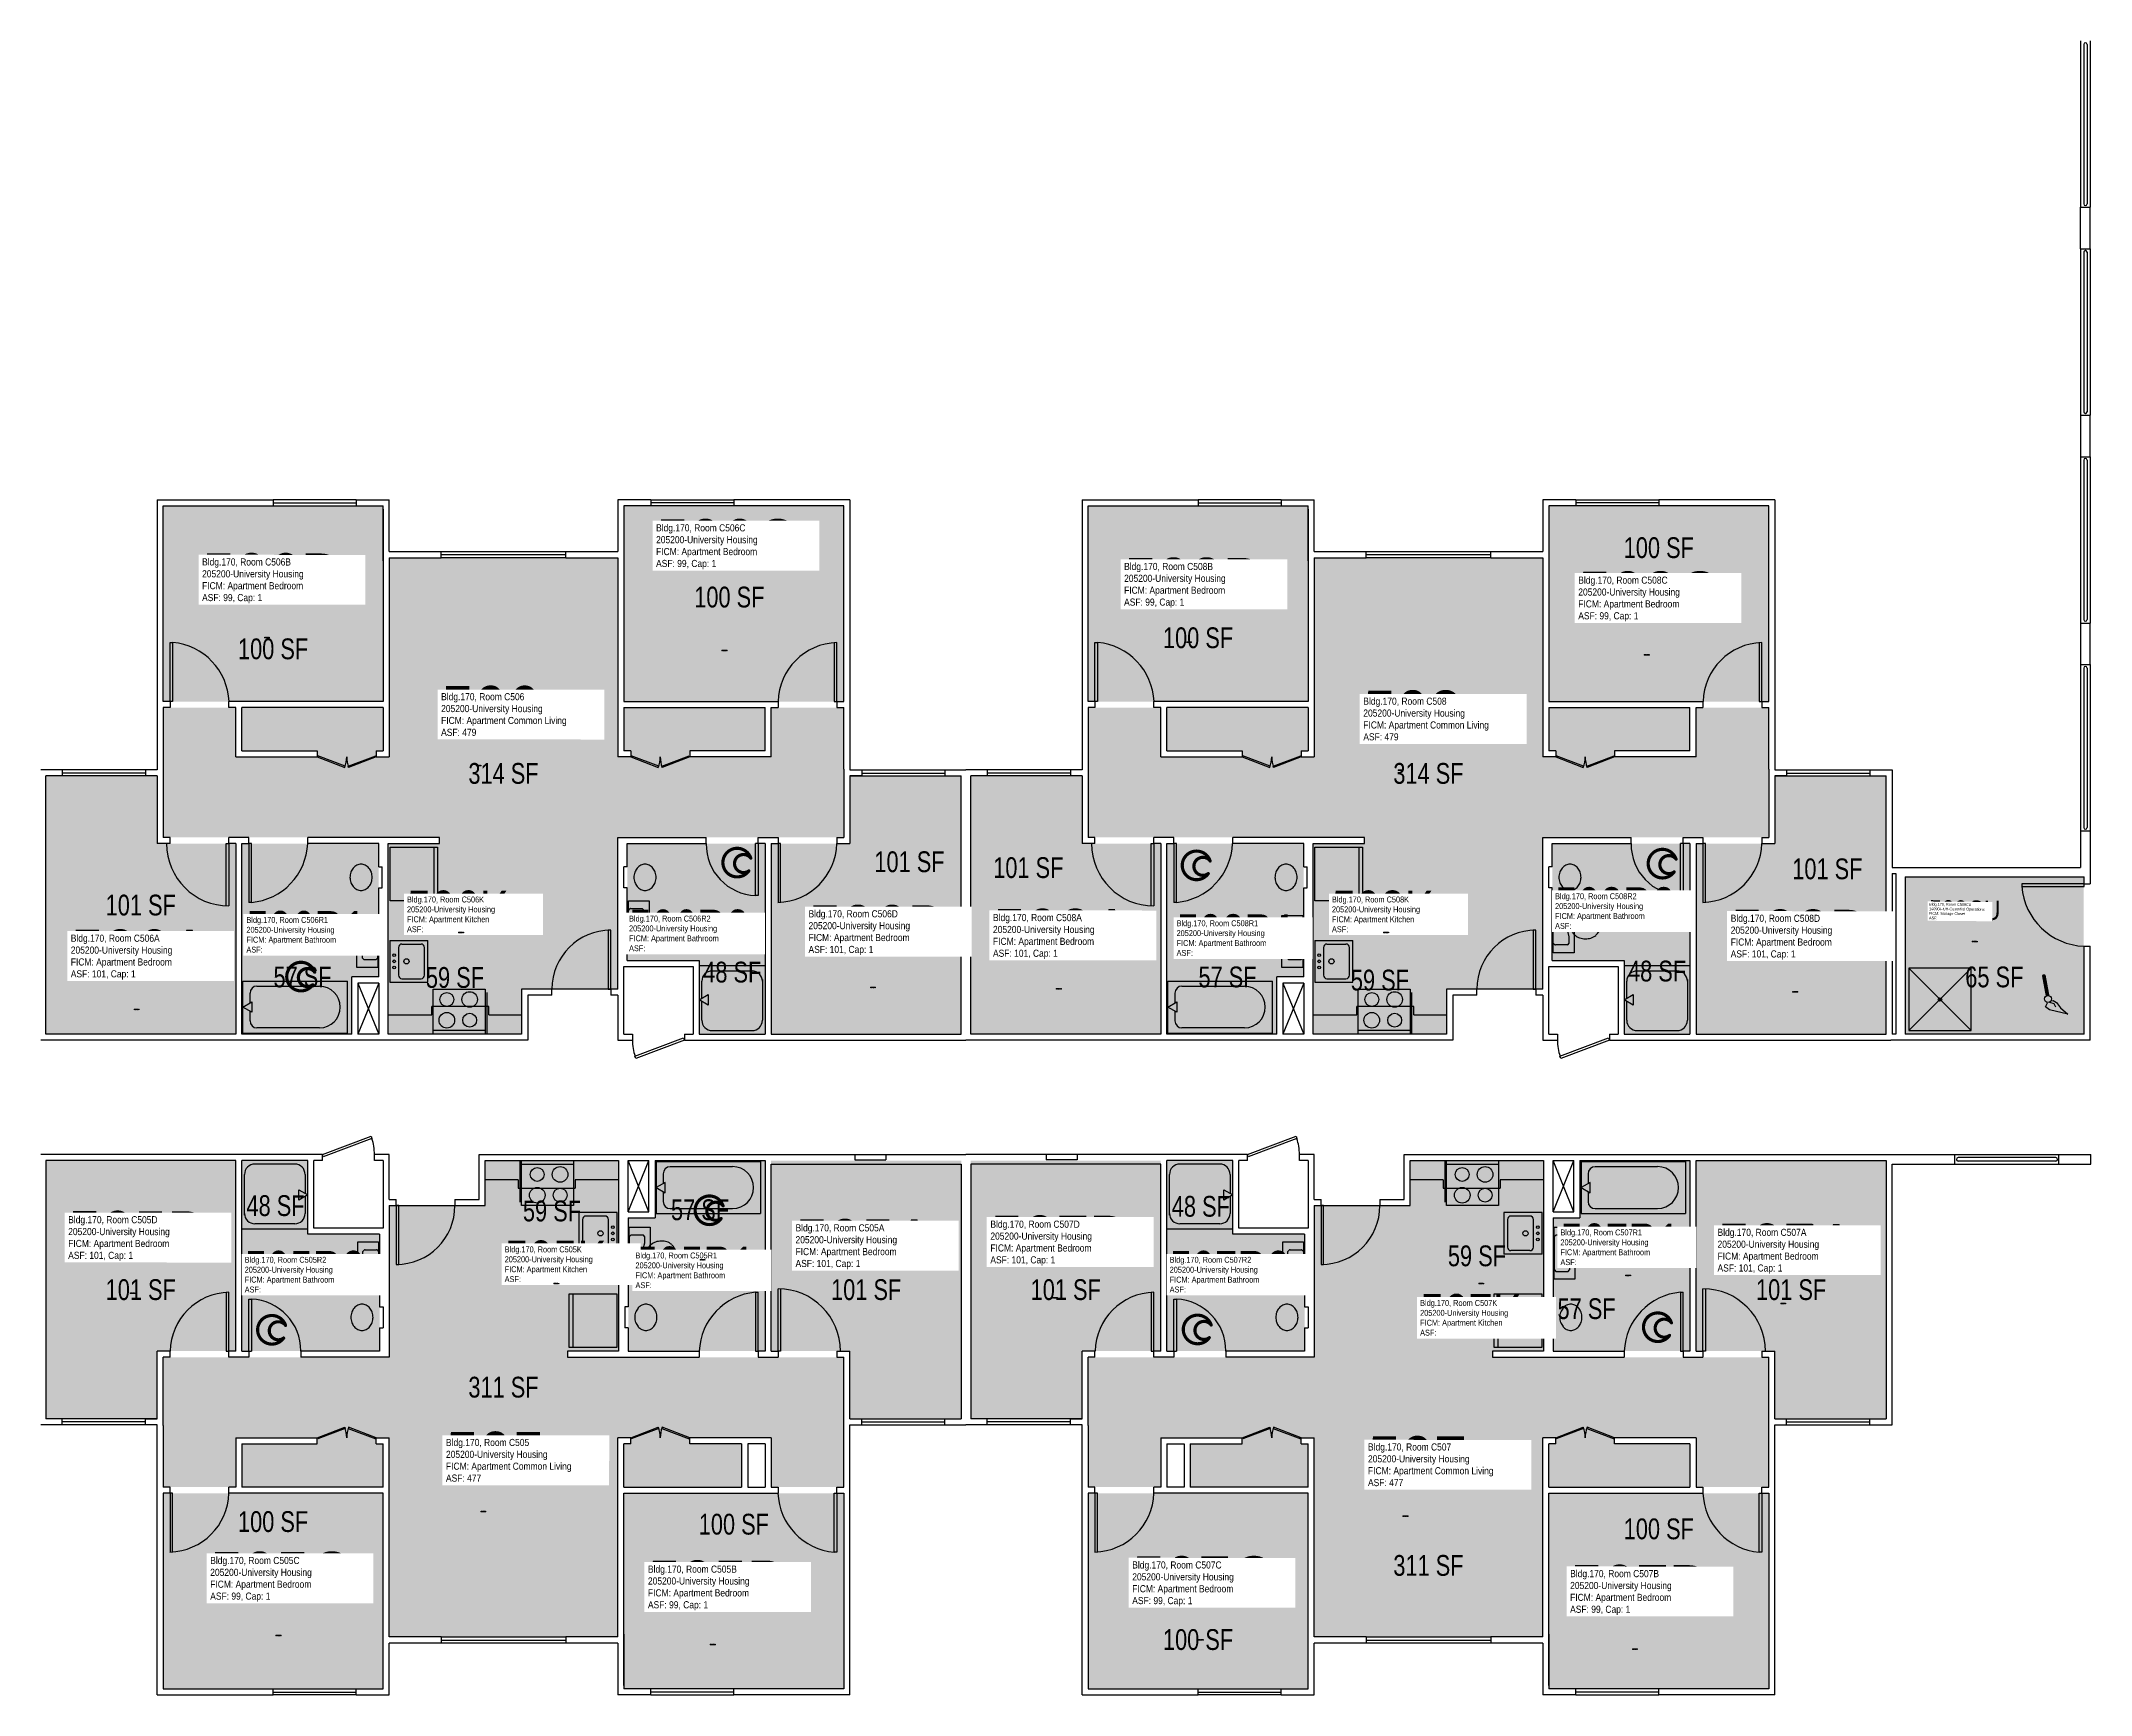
# Model space of a CAD drawing. Header units: inches. Extents: x -88 to 3164, y -86 to 1653.
# Drawn here: x 1477 to 2661, y -52 to 903 of the extents above; entities that cross this region are included whole.
import ezdxf
from ezdxf.enums import TextEntityAlignment as Align

# ---------------------------------------------------------------- set-up
doc = ezdxf.new("R2010")
doc.units = ezdxf.units.IN
doc.header["$LTSCALE"] = 10
doc.header["$MEASUREMENT"] = 0
doc.layers.get('0').update_dxf_attribs({"linetype": 'CONTINUOUS'})
for name, color, linetype in [('A-DOOR', 2, 'CONTINUOUS'), ('A-FLOR', 3, 'CONTINUOUS'), ('A-GLAZ', 1, 'CONTINUOUS'), ('A-IDEN-ICON', 4, 'CONTINUOUS'), ('A-IDEN-RNUM', 7, 'CONTINUOUS'), ('A-IDEN-SNUM', 4, 'CONTINUOUS'), ('A-IDEN-VNUM', 4, 'CONTINUOUS'), ('A-WALL', 5, 'CONTINUOUS'), ('AREA-TEXT', 3, 'CONTINUOUS'), ('P-SANR-FIXT', 2, 'CONTINUOUS'), ('Rooms-Category-Color', 7, 'CONTINUOUS'), ('Rooms-College-Color', 7, 'CONTINUOUS'), ('Rooms-Department-Color', 7, 'CONTINUOUS'), ('Rooms-Division-Color', 7, 'CONTINUOUS'), ('Rooms-Information', 7, 'CONTINUOUS')]:
    doc.layers.add(name, color=color, linetype=linetype)
doc.styles.add('CP_AREA', font='arial.ttf', dxfattribs={"height": 15})
doc.styles.add('CP_ROOMVNUMBER', font='arial.ttf', dxfattribs={"width": 0.85, "height": 0.075})
doc.styles.add('ROOMSNUMBER', font='TXT.SHX', dxfattribs={"height": 1})

msp = doc.modelspace()

# ---------------------------------------------------------------- texts
at = {"layer": 'A-IDEN-RNUM', "style": 'ROOMSNUMBER'}
for s, rotation, p in [('0506-B0', 359.98, (1606, 558.4)), ('0506-C0', 359.9761, (1870.2, 551)), ('0508-B0', 359.98, (2138.3, 555.8)), ('0508-C0', 359.9761, (2402.6, 548.4)), ('0506-00', 359.98, (1728.2, 484.5)), ('0508-00', 359.98, (2260.5, 481.9)), ('0509-CU', 359.5203, (2592, 383)), ('0506-D0', 359.98, (1955.9, 356.5)), ('0508-A0', 359.9761, (2063.2, 355.7)), ('0506-A0', 359.9761, (1530.8, 343.8)), ('0508-D0', 359.98, (2488.3, 353.9)), ('0505-D0', 359.98, (1528.5, 179.9)), ('0507-D0', 359.98, (2060.9, 177.3)), ('0505-A0', 359.9761, (1949.1, 176.6)), ('0507-A0', 359.9761, (2481.5, 174)), ('0505-00', 359.98, (1730.9, 53.9)), ('0507-00', 359.98, (2263.3, 51.3)), ('0505-C0', 359.9761, (1612.7, -17.6)), ('0505-B0', 359.98, (1863.4, -22.9)), ('0507-C0', 359.9761, (2145.1, -20.2)), ('0507-B0', 359.98, (2395.8, -25.5))]:
    msp.add_text(s, height=0.36, rotation=rotation, dxfattribs=at).set_placement(p)
for s, p in [('0506-R1', (1631.8, 397.3)), ('0506-R2', (1854.9, 398)), ('0508-R1', (2166.2, 391.7)), ('0508-R2', (2388.9, 398)), ('0506-K0', (1718.1, 388.2)), ('0508-K0', (2252.1, 388.2)), ('0505-R2', (1628.1, 193.2)), ('0505-R1', (1857.6, 199.3)), ('0507-R2', (2162.1, 193.2)), ('0507-R1', (2391.9, 190.2)), ('0505-K0', (1773.1, 185.5)), ('0507-K0', (2307.1, 185.5))]:
    msp.add_text(s, height=0.36, dxfattribs=at).set_placement(p)
at = {"layer": 'A-IDEN-SNUM', "style": 'ROOMSNUMBER'}
for s, rotation, p in [('1700C506B0', 359.98, (1606, 558.4)), ('1700C506C0', 359.9761, (1870.2, 551)), ('1700C508B0', 359.98, (2138.3, 555.8)), ('1700C508C0', 359.9761, (2402.6, 548.4)), ('1700C50600', 359.98, (1728.2, 484.5)), ('1700C50800', 359.98, (2260.5, 481.9)), ('1700C509CU', 359.5203, (2592, 383)), ('1700C506D0', 359.98, (1955.9, 356.5)), ('1700C508A0', 359.9761, (2063.2, 355.7)), ('1700C506A0', 359.9761, (1530.8, 343.8)), ('1700C508D0', 359.98, (2488.3, 353.9)), ('1700C505D0', 359.98, (1528.5, 179.9)), ('1700C507D0', 359.98, (2060.9, 177.3)), ('1700C505A0', 359.9761, (1949.1, 176.6)), ('1700C507A0', 359.9761, (2481.5, 174)), ('1700C50500', 359.98, (1730.9, 53.9)), ('1700C50700', 359.98, (2263.3, 51.3)), ('1700C505C0', 359.9761, (1612.7, -17.6)), ('1700C505B0', 359.98, (1863.4, -22.9)), ('1700C507C0', 359.9761, (2145.1, -20.2)), ('1700C507B0', 359.98, (2395.8, -25.5))]:
    msp.add_text(s, height=0.36, rotation=rotation, dxfattribs=at).set_placement(p)
for s, p in [('1700C506R1', (1631.8, 397.3)), ('1700C506R2', (1854.9, 398)), ('1700C508R1', (2166.2, 391.7)), ('1700C508R2', (2388.9, 398)), ('1700C506K0', (1718.1, 388.2)), ('1700C508K0', (2252.1, 388.2)), ('1700C505R2', (1628.1, 193.2)), ('1700C505R1', (1857.6, 199.3)), ('1700C507R2', (2162.1, 193.2)), ('1700C507R1', (2391.9, 190.2)), ('1700C505K0', (1773.1, 185.5)), ('1700C507K0', (2307.1, 185.5))]:
    msp.add_text(s, height=0.36, dxfattribs=at).set_placement(p)
at = {"layer": 'A-IDEN-VNUM', "style": 'CP_ROOMVNUMBER', "width": 0.85}
for s, height, rotation, p in [('506C', 28.8, 359.9761, (1832.2, 598.1)), ('506B', 28.8, 359.9761, (1570.1, 578.4)), ('508B', 28.8, 359.9761, (2102.4, 575.8)), ('508C', 28.8, 359.9761, (2364.6, 567.9)), ('506', 28.8, 359.9761, (1708.1, 501.8)), ('508', 28.8, 359.9761, (2240.5, 499.2)), ('506D', 28.8, 359.9761, (1920.2, 375.3)), ('509CU', 11.14, 359.5203, (2567.1, 395.9)), ('508A', 28.8, 359.9801, (2026.7, 373.1)), ('508D', 28.8, 359.9761, (2452.6, 372.7)), ('506A', 28.8, 359.9801, (1494.3, 361.2)), ('505D', 28.8, 359.9761, (1492.8, 198.7)), ('507D', 28.8, 359.9761, (2025.2, 196.1)), ('505A', 28.8, 359.9801, (1912.7, 194)), ('507A', 28.8, 359.9801, (2445, 191.4)), ('505', 28.8, 359.9761, (1710.9, 71.3)), ('507', 28.8, 359.9761, (2243.2, 68.7)), ('505C', 28.8, 359.9761, (1574.8, 2)), ('505B', 28.8, 359.9761, (1827.5, -3)), ('507C', 28.8, 359.9761, (2107.1, -0.6)), ('507B', 28.8, 359.9761, (2359.9, -5.6))]:
    msp.add_text(s, height=height, rotation=rotation, dxfattribs=at).set_placement(p)
at = {"layer": 'A-IDEN-VNUM', "style": 'CP_ROOMVNUMBER'}
for s, width, p in [('508R2', 0.7, (2351.2, 390.4)), ('506K', 0.75, (1688.4, 388.5)), ('508K', 0.75, (2222.4, 388.5)), ('506R1', 0.7, (1595.7, 376.7, 0)), ('506R2', 0.7, (1816.6, 377.5)), ('508R1', 0.7, (2132.7, 374.8, 0)), ('507R1', 0.7, (2354.3, 196.3)), ('505R2', 0.7, (1594.7, 180.5)), ('505K', 0.75, (1744.8, 186.5, 0)), ('505R1', 0.7, (1820.3, 183)), ('507R2', 0.7, (2128.7, 180.5)), ('507K', 0.75, (2273.3, 155.6, 0))]:
    msp.add_text(s, height=24, dxfattribs=dict(at, width=width)).set_placement(p)
at = {"layer": 'AREA-TEXT', "style": 'CP_AREA', "width": 0.75}
for s, p in [('100 SF', (2411.1, 610.5)), ('100 SF', (1874.5, 582)), ('100 SF', (1611.1, 552.1)), ('100 SF', (2145.1, 558.5)), ('314 SF', (1744.1, 480.2)), ('314 SF', (2278.1, 480.2)), ('101 SF', (1978.5, 429.2)), ('101 SF', (2047.1, 425.8)), ('101 SF', (2508.4, 425.1)), ('101 SF', (1534.7, 404.2)), ('57 SF', (1628.1, 362.7)), ('59 SF', (1716.1, 362.4)), ('48 SF', (1876.2, 365.5)), ('57 SF', (2162.1, 362.7)), ('59 SF', (2250.1, 360.9)), ('48 SF', (2410.1, 366.1)), ('65 SF', (2604.8, 362.7)), ('48 SF', (1612.5, 230.7)), ('59 SF', (1772.1, 227.6)), ('57 SF', (1857.6, 228.3)), ('48 SF', (2146.7, 230.3)), ('59 SF', (2306.1, 201.7)), ('101 SF', (1534.7, 182.2)), ('101 SF', (1953.5, 182.2)), ('101 SF', (2068.7, 182.2)), ('101 SF', (2487.5, 182.2)), ('57 SF', (2369.4, 171.2)), ('311 SF', (1744.1, 125.9)), ('100 SF', (1611.1, 48.3)), ('100 SF', (1877.1, 46.8)), ('100 SF', (2411.1, 44.1)), ('311 SF', (2278.1, 23)), ('100 SF', (2145.1, -19.8))]:
    msp.add_text(s, height=12, dxfattribs=at).set_placement(p, align=Align.MIDDLE_CENTER)

# ---------------------------------------------------------------- blocks, each defined once
blk = doc.blocks.new('CPCUST')
at = {"color": 0, "linetype": 'ByBlock'}
for p, q in [((0.0171, -0.0639), (0.02, -0.0466)), ((0.0358, -0.0705), (0.0171, -0.0639)), ((0.0262, -0.0408), (0.0446, -0.0406)), ((0.0297, -0.0341), (0.0376, -0.0302)), ((0.1117, -0.0625), (0.0358, -0.0705)), ((0.0376, -0.0302), (0.0533, -0.0324)), ((0.0446, -0.0406), (0.0543, -0.0505)), ((0.0533, -0.0324), (0.0745, -0.0479)), ((0.0745, -0.0479), (0.1117, -0.0625))]:
    blk.add_line(p, q, dxfattribs=at)
at = {"color": 0, "linetype": 'ByBlock', "const_width": 0.0075}
blk.add_lwpolyline([(-0.0332, 0.0481, 1), (-0.0268, 0.0519, 1)], format="xyb", close=True, dxfattribs=at)
at = {"color": 0, "linetype": 'ByBlock', "const_width": 0.015}
blk.add_lwpolyline([(-0.03, 0.05), (0.01, -0.0193)], dxfattribs=at)
at = {"color": 0, "linetype": 'ByBlock'}
blk.add_circle((0.0158, -0.0313), 0.0141, dxfattribs=at)
blk = doc.blocks.new('CPBATH')
at = {"color": 0, "linetype": 'ByBlock', "const_width": 0.0127}
for points in [[(0.0571, 0.0168, 0.861492), (-0.0551, 0, 1)], [(-0.0551, 0, 0.726902), (0.0487, -0.0337, 1)], [(0.0571, 0.0168, 0.729002), (-0.0084, -0.0042, 1)], [(-0.0084, -0.0042, 0.609468), (0.0487, -0.0337, 1)]]:
    blk.add_lwpolyline(points, format="xyb", dxfattribs=at)
at = {"color": 0, "linetype": 'ByBlock', "const_width": 0.00637}
for points in [[(0.0544, 0.0152, 1), (0.0599, 0.0184, 1)], [(0.0459, -0.0353, 1), (0.0515, -0.0321, 1)]]:
    blk.add_lwpolyline(points, format="xyb", close=True, dxfattribs=at)

# ---------------------------------------------------------------- hatches: boundary and pattern name
at = {"layer": 'Rooms-Category-Color', "true_color": 0x728ef3}
for points in [[(1674.6, 521.7), (1547.6, 521.7), (1547.6, 634.7), (1674.6, 634.7)], [(1813.6, 521.7), (1940.6, 521.7), (1940.6, 634.7), (1813.6, 634.7)], [(2208.6, 521.7), (2081.6, 521.7), (2081.6, 634.7), (2208.6, 634.7)], [(2347.6, 521.7), (2474.6, 521.7), (2474.6, 634.7), (2347.6, 634.7)], [(1940.6, 518.2), (1940.6, 443.2), (1810.1, 443.2), (1810.1, 355.7), (1754.6, 355.7), (1754.6, 439.7), (1707.1, 439.7), (1707.1, 443.2), (1547.6, 443.2), (1547.6, 518.2), (1589.6, 518.2), (1589.6, 489.7), (1636.6, 489.7), (1636.6, 493.2), (1593.1, 493.2), (1593.1, 518.2), (1674.6, 518.2), (1674.6, 493.2), (1670.6, 493.2), (1670.6, 489.7), (1678.1, 489.7), (1678.1, 604.7), (1810.1, 604.7), (1810.1, 489.7), (1817.6, 489.7), (1817.6, 493.2), (1813.6, 493.2), (1813.6, 518.2), (1895.1, 518.2), (1895.1, 493.2), (1851.6, 493.2), (1851.6, 489.7), (1898.6, 489.7), (1898.6, 518.2)], [(2474.6, 518.2), (2474.6, 443.2), (2344.1, 443.2), (2344.1, 355.7), (2288.6, 355.7), (2288.6, 439.7), (2241.1, 439.7), (2241.1, 443.2), (2081.6, 443.2), (2081.6, 518.2), (2123.6, 518.2), (2123.6, 489.7), (2170.6, 489.7), (2170.6, 493.2), (2127.1, 493.2), (2127.1, 518.2), (2208.6, 518.2), (2208.6, 493.2), (2204.6, 493.2), (2204.6, 489.7), (2212.1, 489.7), (2212.1, 604.7), (2344.1, 604.7), (2344.1, 489.7), (2351.6, 489.7), (2351.6, 493.2), (2347.6, 493.2), (2347.6, 518.2), (2429.1, 518.2), (2429.1, 493.2), (2385.6, 493.2), (2385.6, 489.7), (2432.6, 489.7), (2432.6, 518.2)], [(1589.6, 329.7), (1479.9, 329.7), (1479.9, 478.7), (1544.1, 478.7), (1544.1, 439.7), (1589.6, 439.7)], [(1944.1, 478.7), (2008.4, 478.7), (2008.4, 329.7), (1898.6, 329.7), (1898.6, 439.7), (1944.1, 439.7)], [(2123.6, 329.7), (2013.9, 329.7), (2013.9, 478.7), (2078.1, 478.7), (2078.1, 439.7), (2123.6, 439.7)], [(2478.1, 478.7), (2542.4, 478.7), (2542.4, 329.7), (2432.6, 329.7), (2432.6, 439.7), (2478.1, 439.7)], [(1593.1, 439.7), (1672.1, 439.7), (1672.1, 362.7), (1656.6, 362.7), (1656.6, 329.7), (1593.1, 329.7), (1593.1, 439.7)], [(1677.6, 439.7), (1754.6, 439.7), (1754.6, 329.7), (1677.6, 329.7)], [(1895.1, 439.7), (1815.6, 439.7), (1815.6, 372.2), (1857.1, 372.2), (1857.1, 329.7), (1895.1, 329.7)], [(2127.1, 439.7), (2206.1, 439.7), (2206.1, 362.7), (2190.6, 362.7), (2190.6, 329.7), (2127.1, 329.7), (2127.1, 439.7)], [(2211.6, 439.7), (2288.6, 439.7), (2288.6, 329.7), (2211.6, 329.7)], [(2429.1, 439.7), (2349.6, 439.7), (2349.6, 372.2), (2391.1, 372.2), (2391.1, 329.7), (2429.1, 329.7)], [(2553.2, 329.8), (2553.2, 420.6), (2656.4, 420.6), (2656.4, 329.8)], [(1544.1, 107.7), (1479.9, 107.7), (1479.9, 256.7), (1589.6, 256.7), (1589.6, 146.7), (1544.1, 146.7)], [(1631.1, 256.7), (1631.1, 214.2), (1672.6, 214.2), (1672.6, 146.7), (1593.1, 146.7), (1593.1, 256.7)], [(1733.6, 256.7), (1810.6, 256.7), (1810.6, 146.7), (1733.6, 146.7)], [(1831.6, 256.7), (1895.1, 256.7), (1895.1, 146.7), (1816.1, 146.7), (1816.1, 223.7), (1831.6, 223.7)], [(1898.6, 256.7), (2008.4, 256.7), (2008.4, 107.7), (1944.1, 107.7), (1944.1, 146.7), (1898.6, 146.7)], [(2078.1, 107.7), (2013.9, 107.7), (2013.9, 256.7), (2123.6, 256.7), (2123.6, 146.7), (2078.1, 146.7)], [(2165.1, 256.7), (2165.1, 214.2), (2206.6, 214.2), (2206.6, 146.7), (2127.1, 146.7), (2127.1, 256.7)], [(2267.6, 256.7), (2344.6, 256.7), (2344.6, 146.7), (2267.6, 146.7)], [(2365.6, 256.7), (2429.1, 256.7), (2429.1, 146.7), (2350.1, 146.7), (2350.1, 223.7), (2365.6, 223.7)], [(2432.6, 256.7), (2542.4, 256.7), (2542.4, 107.7), (2478.1, 107.7), (2478.1, 146.7), (2432.6, 146.7)], [(1547.6, 68.2), (1547.6, 143.2), (1678.1, 143.2), (1678.1, 230.7), (1733.6, 230.7), (1733.6, 146.7), (1781.1, 146.7), (1781.1, 143.2), (1940.6, 143.2), (1940.6, 68.2), (1898.6, 68.2), (1898.6, 96.7), (1851.6, 96.7), (1851.6, 93.2), (1881.6, 93.2), (1881.6, 68.2), (1813.6, 68.2), (1813.6, 93.2), (1817.6, 93.2), (1817.6, 96.7), (1810.1, 96.7), (1810.1, -18.3), (1678.1, -18.3), (1678.1, 96.7), (1670.6, 96.7), (1670.6, 93.2), (1674.6, 93.2), (1674.6, 68.2), (1593.1, 68.2), (1593.1, 93.2), (1636.6, 93.2), (1636.6, 96.7), (1589.6, 96.7), (1589.6, 68.2)], [(2081.6, 68.2), (2081.6, 143.2), (2212.1, 143.2), (2212.1, 230.7), (2267.6, 230.7), (2267.6, 146.7), (2315.1, 146.7), (2315.1, 143.2), (2474.6, 143.2), (2474.6, 68.2), (2432.6, 68.2), (2432.6, 96.7), (2385.6, 96.7), (2385.6, 93.2), (2429.1, 93.2), (2429.1, 68.2), (2347.6, 68.2), (2347.6, 93.2), (2351.6, 93.2), (2351.6, 96.7), (2344.1, 96.7), (2344.1, -18.3), (2212.1, -18.3), (2212.1, 96.7), (2204.6, 96.7), (2204.6, 93.2), (2208.6, 93.2), (2208.6, 68.2), (2140.6, 68.2), (2140.6, 93.2), (2170.6, 93.2), (2170.6, 96.7), (2123.6, 96.7), (2123.6, 68.2)], [(1674.6, 64.7), (1547.6, 64.7), (1547.6, -48.3), (1674.6, -48.3)], [(1813.6, 64.7), (1940.6, 64.7), (1940.6, -48.3), (1813.6, -48.3)], [(2208.6, 64.7), (2081.6, 64.7), (2081.6, -48.3), (2208.6, -48.3)], [(2347.6, 64.7), (2474.6, 64.7), (2474.6, -48.3), (2347.6, -48.3)]]:
    msp.add_hatch(color=171, dxfattribs=at).paths.add_polyline_path(points)
at = {"layer": 'Rooms-College-Color', "true_color": 0xadadad}
for points in [[(1674.6, 521.7), (1547.6, 521.7), (1547.6, 634.7), (1674.6, 634.7)], [(1813.6, 521.7), (1940.6, 521.7), (1940.6, 634.7), (1813.6, 634.7)], [(2208.6, 521.7), (2081.6, 521.7), (2081.6, 634.7), (2208.6, 634.7)], [(2347.6, 521.7), (2474.6, 521.7), (2474.6, 634.7), (2347.6, 634.7)], [(1940.6, 518.2), (1940.6, 443.2), (1810.1, 443.2), (1810.1, 355.7), (1754.6, 355.7), (1754.6, 439.7), (1707.1, 439.7), (1707.1, 443.2), (1547.6, 443.2), (1547.6, 518.2), (1589.6, 518.2), (1589.6, 489.7), (1636.6, 489.7), (1636.6, 493.2), (1593.1, 493.2), (1593.1, 518.2), (1674.6, 518.2), (1674.6, 493.2), (1670.6, 493.2), (1670.6, 489.7), (1678.1, 489.7), (1678.1, 604.7), (1810.1, 604.7), (1810.1, 489.7), (1817.6, 489.7), (1817.6, 493.2), (1813.6, 493.2), (1813.6, 518.2), (1895.1, 518.2), (1895.1, 493.2), (1851.6, 493.2), (1851.6, 489.7), (1898.6, 489.7), (1898.6, 518.2)], [(2474.6, 518.2), (2474.6, 443.2), (2344.1, 443.2), (2344.1, 355.7), (2288.6, 355.7), (2288.6, 439.7), (2241.1, 439.7), (2241.1, 443.2), (2081.6, 443.2), (2081.6, 518.2), (2123.6, 518.2), (2123.6, 489.7), (2170.6, 489.7), (2170.6, 493.2), (2127.1, 493.2), (2127.1, 518.2), (2208.6, 518.2), (2208.6, 493.2), (2204.6, 493.2), (2204.6, 489.7), (2212.1, 489.7), (2212.1, 604.7), (2344.1, 604.7), (2344.1, 489.7), (2351.6, 489.7), (2351.6, 493.2), (2347.6, 493.2), (2347.6, 518.2), (2429.1, 518.2), (2429.1, 493.2), (2385.6, 493.2), (2385.6, 489.7), (2432.6, 489.7), (2432.6, 518.2)], [(1589.6, 329.7), (1479.9, 329.7), (1479.9, 478.7), (1544.1, 478.7), (1544.1, 439.7), (1589.6, 439.7)], [(1944.1, 478.7), (2008.4, 478.7), (2008.4, 329.7), (1898.6, 329.7), (1898.6, 439.7), (1944.1, 439.7)], [(2123.6, 329.7), (2013.9, 329.7), (2013.9, 478.7), (2078.1, 478.7), (2078.1, 439.7), (2123.6, 439.7)], [(2478.1, 478.7), (2542.4, 478.7), (2542.4, 329.7), (2432.6, 329.7), (2432.6, 439.7), (2478.1, 439.7)], [(1593.1, 439.7), (1672.1, 439.7), (1672.1, 362.7), (1656.6, 362.7), (1656.6, 329.7), (1593.1, 329.7), (1593.1, 439.7)], [(1677.6, 439.7), (1754.6, 439.7), (1754.6, 329.7), (1677.6, 329.7)], [(1895.1, 439.7), (1815.6, 439.7), (1815.6, 372.2), (1857.1, 372.2), (1857.1, 329.7), (1895.1, 329.7)], [(2127.1, 439.7), (2206.1, 439.7), (2206.1, 362.7), (2190.6, 362.7), (2190.6, 329.7), (2127.1, 329.7), (2127.1, 439.7)], [(2211.6, 439.7), (2288.6, 439.7), (2288.6, 329.7), (2211.6, 329.7)], [(2429.1, 439.7), (2349.6, 439.7), (2349.6, 372.2), (2391.1, 372.2), (2391.1, 329.7), (2429.1, 329.7)], [(2553.2, 329.8), (2553.2, 420.6), (2656.4, 420.6), (2656.4, 329.8)], [(1544.1, 107.7), (1479.9, 107.7), (1479.9, 256.7), (1589.6, 256.7), (1589.6, 146.7), (1544.1, 146.7)], [(1631.1, 256.7), (1631.1, 214.2), (1672.6, 214.2), (1672.6, 146.7), (1593.1, 146.7), (1593.1, 256.7)], [(1733.6, 256.7), (1810.6, 256.7), (1810.6, 146.7), (1733.6, 146.7)], [(1831.6, 256.7), (1895.1, 256.7), (1895.1, 146.7), (1816.1, 146.7), (1816.1, 223.7), (1831.6, 223.7)], [(1898.6, 256.7), (2008.4, 256.7), (2008.4, 107.7), (1944.1, 107.7), (1944.1, 146.7), (1898.6, 146.7)], [(2078.1, 107.7), (2013.9, 107.7), (2013.9, 256.7), (2123.6, 256.7), (2123.6, 146.7), (2078.1, 146.7)], [(2165.1, 256.7), (2165.1, 214.2), (2206.6, 214.2), (2206.6, 146.7), (2127.1, 146.7), (2127.1, 256.7)], [(2267.6, 256.7), (2344.6, 256.7), (2344.6, 146.7), (2267.6, 146.7)], [(2365.6, 256.7), (2429.1, 256.7), (2429.1, 146.7), (2350.1, 146.7), (2350.1, 223.7), (2365.6, 223.7)], [(2432.6, 256.7), (2542.4, 256.7), (2542.4, 107.7), (2478.1, 107.7), (2478.1, 146.7), (2432.6, 146.7)], [(1547.6, 68.2), (1547.6, 143.2), (1678.1, 143.2), (1678.1, 230.7), (1733.6, 230.7), (1733.6, 146.7), (1781.1, 146.7), (1781.1, 143.2), (1940.6, 143.2), (1940.6, 68.2), (1898.6, 68.2), (1898.6, 96.7), (1851.6, 96.7), (1851.6, 93.2), (1881.6, 93.2), (1881.6, 68.2), (1813.6, 68.2), (1813.6, 93.2), (1817.6, 93.2), (1817.6, 96.7), (1810.1, 96.7), (1810.1, -18.3), (1678.1, -18.3), (1678.1, 96.7), (1670.6, 96.7), (1670.6, 93.2), (1674.6, 93.2), (1674.6, 68.2), (1593.1, 68.2), (1593.1, 93.2), (1636.6, 93.2), (1636.6, 96.7), (1589.6, 96.7), (1589.6, 68.2)], [(2081.6, 68.2), (2081.6, 143.2), (2212.1, 143.2), (2212.1, 230.7), (2267.6, 230.7), (2267.6, 146.7), (2315.1, 146.7), (2315.1, 143.2), (2474.6, 143.2), (2474.6, 68.2), (2432.6, 68.2), (2432.6, 96.7), (2385.6, 96.7), (2385.6, 93.2), (2429.1, 93.2), (2429.1, 68.2), (2347.6, 68.2), (2347.6, 93.2), (2351.6, 93.2), (2351.6, 96.7), (2344.1, 96.7), (2344.1, -18.3), (2212.1, -18.3), (2212.1, 96.7), (2204.6, 96.7), (2204.6, 93.2), (2208.6, 93.2), (2208.6, 68.2), (2140.6, 68.2), (2140.6, 93.2), (2170.6, 93.2), (2170.6, 96.7), (2123.6, 96.7), (2123.6, 68.2)], [(1674.6, 64.7), (1547.6, 64.7), (1547.6, -48.3), (1674.6, -48.3)], [(1813.6, 64.7), (1940.6, 64.7), (1940.6, -48.3), (1813.6, -48.3)], [(2208.6, 64.7), (2081.6, 64.7), (2081.6, -48.3), (2208.6, -48.3)], [(2347.6, 64.7), (2474.6, 64.7), (2474.6, -48.3), (2347.6, -48.3)]]:
    msp.add_hatch(color=253, dxfattribs=at).paths.add_polyline_path(points)
at = {"layer": 'Rooms-Department-Color', "true_color": 0x604aed}
for points in [[(1674.6, 521.7), (1547.6, 521.7), (1547.6, 634.7), (1674.6, 634.7)], [(1813.6, 521.7), (1940.6, 521.7), (1940.6, 634.7), (1813.6, 634.7)], [(2208.6, 521.7), (2081.6, 521.7), (2081.6, 634.7), (2208.6, 634.7)], [(2347.6, 521.7), (2474.6, 521.7), (2474.6, 634.7), (2347.6, 634.7)], [(1940.6, 518.2), (1940.6, 443.2), (1810.1, 443.2), (1810.1, 355.7), (1754.6, 355.7), (1754.6, 439.7), (1707.1, 439.7), (1707.1, 443.2), (1547.6, 443.2), (1547.6, 518.2), (1589.6, 518.2), (1589.6, 489.7), (1636.6, 489.7), (1636.6, 493.2), (1593.1, 493.2), (1593.1, 518.2), (1674.6, 518.2), (1674.6, 493.2), (1670.6, 493.2), (1670.6, 489.7), (1678.1, 489.7), (1678.1, 604.7), (1810.1, 604.7), (1810.1, 489.7), (1817.6, 489.7), (1817.6, 493.2), (1813.6, 493.2), (1813.6, 518.2), (1895.1, 518.2), (1895.1, 493.2), (1851.6, 493.2), (1851.6, 489.7), (1898.6, 489.7), (1898.6, 518.2)], [(2474.6, 518.2), (2474.6, 443.2), (2344.1, 443.2), (2344.1, 355.7), (2288.6, 355.7), (2288.6, 439.7), (2241.1, 439.7), (2241.1, 443.2), (2081.6, 443.2), (2081.6, 518.2), (2123.6, 518.2), (2123.6, 489.7), (2170.6, 489.7), (2170.6, 493.2), (2127.1, 493.2), (2127.1, 518.2), (2208.6, 518.2), (2208.6, 493.2), (2204.6, 493.2), (2204.6, 489.7), (2212.1, 489.7), (2212.1, 604.7), (2344.1, 604.7), (2344.1, 489.7), (2351.6, 489.7), (2351.6, 493.2), (2347.6, 493.2), (2347.6, 518.2), (2429.1, 518.2), (2429.1, 493.2), (2385.6, 493.2), (2385.6, 489.7), (2432.6, 489.7), (2432.6, 518.2)], [(1589.6, 329.7), (1479.9, 329.7), (1479.9, 478.7), (1544.1, 478.7), (1544.1, 439.7), (1589.6, 439.7)], [(1944.1, 478.7), (2008.4, 478.7), (2008.4, 329.7), (1898.6, 329.7), (1898.6, 439.7), (1944.1, 439.7)], [(2123.6, 329.7), (2013.9, 329.7), (2013.9, 478.7), (2078.1, 478.7), (2078.1, 439.7), (2123.6, 439.7)], [(2478.1, 478.7), (2542.4, 478.7), (2542.4, 329.7), (2432.6, 329.7), (2432.6, 439.7), (2478.1, 439.7)], [(1593.1, 439.7), (1672.1, 439.7), (1672.1, 362.7), (1656.6, 362.7), (1656.6, 329.7), (1593.1, 329.7), (1593.1, 439.7)], [(1677.6, 439.7), (1754.6, 439.7), (1754.6, 329.7), (1677.6, 329.7)], [(1895.1, 439.7), (1815.6, 439.7), (1815.6, 372.2), (1857.1, 372.2), (1857.1, 329.7), (1895.1, 329.7)], [(2127.1, 439.7), (2206.1, 439.7), (2206.1, 362.7), (2190.6, 362.7), (2190.6, 329.7), (2127.1, 329.7), (2127.1, 439.7)], [(2211.6, 439.7), (2288.6, 439.7), (2288.6, 329.7), (2211.6, 329.7)], [(2429.1, 439.7), (2349.6, 439.7), (2349.6, 372.2), (2391.1, 372.2), (2391.1, 329.7), (2429.1, 329.7)], [(2553.2, 329.8), (2553.2, 420.6), (2656.4, 420.6), (2656.4, 329.8)], [(1544.1, 107.7), (1479.9, 107.7), (1479.9, 256.7), (1589.6, 256.7), (1589.6, 146.7), (1544.1, 146.7)], [(1631.1, 256.7), (1631.1, 214.2), (1672.6, 214.2), (1672.6, 146.7), (1593.1, 146.7), (1593.1, 256.7)], [(1733.6, 256.7), (1810.6, 256.7), (1810.6, 146.7), (1733.6, 146.7)], [(1831.6, 256.7), (1895.1, 256.7), (1895.1, 146.7), (1816.1, 146.7), (1816.1, 223.7), (1831.6, 223.7)], [(1898.6, 256.7), (2008.4, 256.7), (2008.4, 107.7), (1944.1, 107.7), (1944.1, 146.7), (1898.6, 146.7)], [(2078.1, 107.7), (2013.9, 107.7), (2013.9, 256.7), (2123.6, 256.7), (2123.6, 146.7), (2078.1, 146.7)], [(2165.1, 256.7), (2165.1, 214.2), (2206.6, 214.2), (2206.6, 146.7), (2127.1, 146.7), (2127.1, 256.7)], [(2267.6, 256.7), (2344.6, 256.7), (2344.6, 146.7), (2267.6, 146.7)], [(2365.6, 256.7), (2429.1, 256.7), (2429.1, 146.7), (2350.1, 146.7), (2350.1, 223.7), (2365.6, 223.7)], [(2432.6, 256.7), (2542.4, 256.7), (2542.4, 107.7), (2478.1, 107.7), (2478.1, 146.7), (2432.6, 146.7)], [(1547.6, 68.2), (1547.6, 143.2), (1678.1, 143.2), (1678.1, 230.7), (1733.6, 230.7), (1733.6, 146.7), (1781.1, 146.7), (1781.1, 143.2), (1940.6, 143.2), (1940.6, 68.2), (1898.6, 68.2), (1898.6, 96.7), (1851.6, 96.7), (1851.6, 93.2), (1881.6, 93.2), (1881.6, 68.2), (1813.6, 68.2), (1813.6, 93.2), (1817.6, 93.2), (1817.6, 96.7), (1810.1, 96.7), (1810.1, -18.3), (1678.1, -18.3), (1678.1, 96.7), (1670.6, 96.7), (1670.6, 93.2), (1674.6, 93.2), (1674.6, 68.2), (1593.1, 68.2), (1593.1, 93.2), (1636.6, 93.2), (1636.6, 96.7), (1589.6, 96.7), (1589.6, 68.2)], [(2081.6, 68.2), (2081.6, 143.2), (2212.1, 143.2), (2212.1, 230.7), (2267.6, 230.7), (2267.6, 146.7), (2315.1, 146.7), (2315.1, 143.2), (2474.6, 143.2), (2474.6, 68.2), (2432.6, 68.2), (2432.6, 96.7), (2385.6, 96.7), (2385.6, 93.2), (2429.1, 93.2), (2429.1, 68.2), (2347.6, 68.2), (2347.6, 93.2), (2351.6, 93.2), (2351.6, 96.7), (2344.1, 96.7), (2344.1, -18.3), (2212.1, -18.3), (2212.1, 96.7), (2204.6, 96.7), (2204.6, 93.2), (2208.6, 93.2), (2208.6, 68.2), (2140.6, 68.2), (2140.6, 93.2), (2170.6, 93.2), (2170.6, 96.7), (2123.6, 96.7), (2123.6, 68.2)], [(1674.6, 64.7), (1547.6, 64.7), (1547.6, -48.3), (1674.6, -48.3)], [(1813.6, 64.7), (1940.6, 64.7), (1940.6, -48.3), (1813.6, -48.3)], [(2208.6, 64.7), (2081.6, 64.7), (2081.6, -48.3), (2208.6, -48.3)], [(2347.6, 64.7), (2474.6, 64.7), (2474.6, -48.3), (2347.6, -48.3)]]:
    msp.add_hatch(color=173, dxfattribs=at).paths.add_polyline_path(points)
at = {"layer": 'Rooms-Division-Color', "true_color": 0x604aed}
for points in [[(1674.6, 521.7), (1547.6, 521.7), (1547.6, 634.7), (1674.6, 634.7)], [(1813.6, 521.7), (1940.6, 521.7), (1940.6, 634.7), (1813.6, 634.7)], [(2208.6, 521.7), (2081.6, 521.7), (2081.6, 634.7), (2208.6, 634.7)], [(2347.6, 521.7), (2474.6, 521.7), (2474.6, 634.7), (2347.6, 634.7)], [(1940.6, 518.2), (1940.6, 443.2), (1810.1, 443.2), (1810.1, 355.7), (1754.6, 355.7), (1754.6, 439.7), (1707.1, 439.7), (1707.1, 443.2), (1547.6, 443.2), (1547.6, 518.2), (1589.6, 518.2), (1589.6, 489.7), (1636.6, 489.7), (1636.6, 493.2), (1593.1, 493.2), (1593.1, 518.2), (1674.6, 518.2), (1674.6, 493.2), (1670.6, 493.2), (1670.6, 489.7), (1678.1, 489.7), (1678.1, 604.7), (1810.1, 604.7), (1810.1, 489.7), (1817.6, 489.7), (1817.6, 493.2), (1813.6, 493.2), (1813.6, 518.2), (1895.1, 518.2), (1895.1, 493.2), (1851.6, 493.2), (1851.6, 489.7), (1898.6, 489.7), (1898.6, 518.2)], [(2474.6, 518.2), (2474.6, 443.2), (2344.1, 443.2), (2344.1, 355.7), (2288.6, 355.7), (2288.6, 439.7), (2241.1, 439.7), (2241.1, 443.2), (2081.6, 443.2), (2081.6, 518.2), (2123.6, 518.2), (2123.6, 489.7), (2170.6, 489.7), (2170.6, 493.2), (2127.1, 493.2), (2127.1, 518.2), (2208.6, 518.2), (2208.6, 493.2), (2204.6, 493.2), (2204.6, 489.7), (2212.1, 489.7), (2212.1, 604.7), (2344.1, 604.7), (2344.1, 489.7), (2351.6, 489.7), (2351.6, 493.2), (2347.6, 493.2), (2347.6, 518.2), (2429.1, 518.2), (2429.1, 493.2), (2385.6, 493.2), (2385.6, 489.7), (2432.6, 489.7), (2432.6, 518.2)], [(1589.6, 329.7), (1479.9, 329.7), (1479.9, 478.7), (1544.1, 478.7), (1544.1, 439.7), (1589.6, 439.7)], [(1944.1, 478.7), (2008.4, 478.7), (2008.4, 329.7), (1898.6, 329.7), (1898.6, 439.7), (1944.1, 439.7)], [(2123.6, 329.7), (2013.9, 329.7), (2013.9, 478.7), (2078.1, 478.7), (2078.1, 439.7), (2123.6, 439.7)], [(2478.1, 478.7), (2542.4, 478.7), (2542.4, 329.7), (2432.6, 329.7), (2432.6, 439.7), (2478.1, 439.7)], [(1593.1, 439.7), (1672.1, 439.7), (1672.1, 362.7), (1656.6, 362.7), (1656.6, 329.7), (1593.1, 329.7), (1593.1, 439.7)], [(1677.6, 439.7), (1754.6, 439.7), (1754.6, 329.7), (1677.6, 329.7)], [(1895.1, 439.7), (1815.6, 439.7), (1815.6, 372.2), (1857.1, 372.2), (1857.1, 329.7), (1895.1, 329.7)], [(2127.1, 439.7), (2206.1, 439.7), (2206.1, 362.7), (2190.6, 362.7), (2190.6, 329.7), (2127.1, 329.7), (2127.1, 439.7)], [(2211.6, 439.7), (2288.6, 439.7), (2288.6, 329.7), (2211.6, 329.7)], [(2429.1, 439.7), (2349.6, 439.7), (2349.6, 372.2), (2391.1, 372.2), (2391.1, 329.7), (2429.1, 329.7)], [(2553.2, 329.8), (2553.2, 420.6), (2656.4, 420.6), (2656.4, 329.8)], [(1544.1, 107.7), (1479.9, 107.7), (1479.9, 256.7), (1589.6, 256.7), (1589.6, 146.7), (1544.1, 146.7)], [(1631.1, 256.7), (1631.1, 214.2), (1672.6, 214.2), (1672.6, 146.7), (1593.1, 146.7), (1593.1, 256.7)], [(1733.6, 256.7), (1810.6, 256.7), (1810.6, 146.7), (1733.6, 146.7)], [(1831.6, 256.7), (1895.1, 256.7), (1895.1, 146.7), (1816.1, 146.7), (1816.1, 223.7), (1831.6, 223.7)], [(1898.6, 256.7), (2008.4, 256.7), (2008.4, 107.7), (1944.1, 107.7), (1944.1, 146.7), (1898.6, 146.7)], [(2078.1, 107.7), (2013.9, 107.7), (2013.9, 256.7), (2123.6, 256.7), (2123.6, 146.7), (2078.1, 146.7)], [(2165.1, 256.7), (2165.1, 214.2), (2206.6, 214.2), (2206.6, 146.7), (2127.1, 146.7), (2127.1, 256.7)], [(2267.6, 256.7), (2344.6, 256.7), (2344.6, 146.7), (2267.6, 146.7)], [(2365.6, 256.7), (2429.1, 256.7), (2429.1, 146.7), (2350.1, 146.7), (2350.1, 223.7), (2365.6, 223.7)], [(2432.6, 256.7), (2542.4, 256.7), (2542.4, 107.7), (2478.1, 107.7), (2478.1, 146.7), (2432.6, 146.7)], [(1547.6, 68.2), (1547.6, 143.2), (1678.1, 143.2), (1678.1, 230.7), (1733.6, 230.7), (1733.6, 146.7), (1781.1, 146.7), (1781.1, 143.2), (1940.6, 143.2), (1940.6, 68.2), (1898.6, 68.2), (1898.6, 96.7), (1851.6, 96.7), (1851.6, 93.2), (1881.6, 93.2), (1881.6, 68.2), (1813.6, 68.2), (1813.6, 93.2), (1817.6, 93.2), (1817.6, 96.7), (1810.1, 96.7), (1810.1, -18.3), (1678.1, -18.3), (1678.1, 96.7), (1670.6, 96.7), (1670.6, 93.2), (1674.6, 93.2), (1674.6, 68.2), (1593.1, 68.2), (1593.1, 93.2), (1636.6, 93.2), (1636.6, 96.7), (1589.6, 96.7), (1589.6, 68.2)], [(2081.6, 68.2), (2081.6, 143.2), (2212.1, 143.2), (2212.1, 230.7), (2267.6, 230.7), (2267.6, 146.7), (2315.1, 146.7), (2315.1, 143.2), (2474.6, 143.2), (2474.6, 68.2), (2432.6, 68.2), (2432.6, 96.7), (2385.6, 96.7), (2385.6, 93.2), (2429.1, 93.2), (2429.1, 68.2), (2347.6, 68.2), (2347.6, 93.2), (2351.6, 93.2), (2351.6, 96.7), (2344.1, 96.7), (2344.1, -18.3), (2212.1, -18.3), (2212.1, 96.7), (2204.6, 96.7), (2204.6, 93.2), (2208.6, 93.2), (2208.6, 68.2), (2140.6, 68.2), (2140.6, 93.2), (2170.6, 93.2), (2170.6, 96.7), (2123.6, 96.7), (2123.6, 68.2)], [(1674.6, 64.7), (1547.6, 64.7), (1547.6, -48.3), (1674.6, -48.3)], [(1813.6, 64.7), (1940.6, 64.7), (1940.6, -48.3), (1813.6, -48.3)], [(2208.6, 64.7), (2081.6, 64.7), (2081.6, -48.3), (2208.6, -48.3)], [(2347.6, 64.7), (2474.6, 64.7), (2474.6, -48.3), (2347.6, -48.3)]]:
    msp.add_hatch(color=173, dxfattribs=at).paths.add_polyline_path(points)

# ---------------------------------------------------------------- linework, layer by layer
at = {"layer": 'A-DOOR'}
for p, q in [((1551.6, 555.7), (1553.1, 555.7)), ((1551.6, 521.7), (1551.6, 555.7)), ((1553.1, 555.7), (1553.1, 521.7)), ((1935.1, 555.7), (1935.1, 521.7)), ((1936.6, 521.7), (1936.6, 555.7)), ((2085.6, 555.7), (2087.1, 555.7)), ((2085.6, 521.7), (2085.6, 555.7)), ((2087.1, 555.7), (2087.1, 521.7)), ((2469.1, 555.7), (2469.1, 521.7)), ((2470.6, 521.7), (2470.6, 555.7)), ((1553.1, 521.7), (1551.6, 521.7)), ((1935.1, 521.7), (1936.6, 521.7)), ((2087.1, 521.7), (2085.6, 521.7)), ((2469.1, 521.7), (2470.6, 521.7)), ((1636.9, 490.4), (1636.6, 489.7)), ((1636.6, 489.7), (1652.5, 483.6)), ((1652.7, 484.3), (1636.9, 490.4)), ((1654.5, 484.3), (1670.4, 490.4)), ((1670.6, 489.7), (1654.7, 483.6)), ((1670.4, 490.4), (1670.6, 489.7)), ((1817.9, 490.4), (1817.6, 489.7)), ((1817.6, 489.7), (1833.5, 483.6)), ((1833.7, 484.3), (1817.9, 490.4)), ((1835.5, 484.3), (1851.4, 490.4)), ((1851.6, 489.7), (1835.7, 483.6)), ((1851.4, 490.4), (1851.6, 489.7)), ((2170.9, 490.4), (2170.6, 489.7)), ((2170.6, 489.7), (2186.5, 483.6)), ((2186.7, 484.3), (2170.9, 490.4)), ((2188.5, 484.3), (2204.4, 490.4)), ((2204.6, 489.7), (2188.7, 483.6)), ((2204.4, 490.4), (2204.6, 489.7)), ((2351.9, 490.4), (2351.6, 489.7)), ((2351.6, 489.7), (2367.5, 483.6)), ((2367.7, 484.3), (2351.9, 490.4)), ((2369.5, 484.3), (2385.4, 490.4)), ((2385.6, 489.7), (2369.7, 483.6)), ((2385.4, 490.4), (2385.6, 489.7)), ((1652.5, 483.6), (1652.7, 484.3)), ((1654.7, 483.6), (1654.5, 484.3)), ((1833.5, 483.6), (1833.7, 484.3)), ((1835.7, 483.6), (1835.5, 484.3)), ((2186.5, 483.6), (2186.7, 484.3)), ((2188.7, 483.6), (2188.5, 484.3)), ((2367.5, 483.6), (2367.7, 484.3)), ((2369.7, 483.6), (2369.5, 484.3)), ((1584.1, 403.7), (1584.1, 439.7)), ((1584.1, 439.7), (1585.6, 439.7)), ((1585.6, 439.7), (1585.6, 403.7)), ((1598.6, 439.7), (1597.1, 439.7)), ((1597.1, 439.7), (1597.1, 405.7)), ((1598.6, 405.7), (1598.6, 439.7)), ((1891.1, 439.7), (1889.6, 439.7)), ((1889.6, 409.7), (1889.6, 439.7)), ((1891.1, 439.7), (1891.1, 409.7)), ((1904.1, 439.7), (1902.6, 439.7)), ((1902.6, 439.7), (1902.6, 405.7)), ((1904.1, 405.7), (1904.1, 439.7)), ((2118.1, 403.7), (2118.1, 439.7)), ((2118.1, 439.7), (2119.6, 439.7)), ((2119.6, 439.7), (2119.6, 403.7)), ((2132.6, 439.7), (2131.1, 439.7)), ((2131.1, 439.7), (2131.1, 405.7)), ((2132.6, 405.7), (2132.6, 439.7)), ((2425.1, 439.7), (2423.6, 439.7)), ((2423.6, 409.7), (2423.6, 439.7)), ((2425.1, 439.7), (2425.1, 409.7)), ((2438.1, 439.7), (2436.6, 439.7)), ((2436.6, 439.7), (2436.6, 405.7)), ((2438.1, 405.7), (2438.1, 439.7)), ((2620.6, 416.4), (2620.6, 415)), ((2656.6, 416.4), (2620.6, 416.4)), ((2620.6, 415), (2656.6, 415)), ((2656.6, 415), (2656.6, 416.4)), ((1598.6, 405.7), (1597.1, 405.7)), ((1891.1, 409.7), (1889.6, 409.7)), ((2132.6, 405.7), (2131.1, 405.7)), ((2425.1, 409.7), (2423.6, 409.7)), ((1804.6, 389.7), (1804.6, 355.7)), ((1806.1, 389.7), (1804.6, 389.7)), ((1806.1, 355.7), (1806.1, 389.7)), ((2338.6, 389.7), (2338.6, 355.7)), ((2340.1, 389.7), (2338.6, 389.7)), ((2340.1, 355.7), (2340.1, 389.7)), ((1806.1, 355.7), (1772.1, 355.7)), ((1804.6, 355.7), (1806.1, 355.7)), ((2340.1, 355.7), (2306.1, 355.7)), ((2338.6, 355.7), (2340.1, 355.7)), ((1820, 316.9), (1848.1, 327.5)), ((1848.6, 326.2), (1820.5, 315.6)), ((1848.1, 327.5), (1848.6, 326.2)), ((2354, 316.9), (2382.1, 327.5)), ((2382.6, 326.2), (2354.5, 315.6)), ((2382.1, 327.5), (2382.6, 326.2)), ((1820.5, 315.6), (1820, 316.9)), ((2354.5, 315.6), (2354, 316.9)), ((1639.6, 260.2), (1667.7, 270.8)), ((1668.2, 269.5), (1640.1, 258.9)), ((1667.7, 270.8), (1668.2, 269.5)), ((2173.6, 260.2), (2201.7, 270.8)), ((2202.2, 269.5), (2174.1, 258.9)), ((2201.7, 270.8), (2202.2, 269.5)), ((1640.1, 258.9), (1639.6, 260.2)), ((2174.1, 258.9), (2173.6, 260.2)), ((1682.1, 230.7), (1682.1, 196.7)), ((1683.6, 230.7), (1682.1, 230.7)), ((1682.1, 230.7), (1716.1, 230.7)), ((1683.6, 196.7), (1683.6, 230.7)), ((2216.1, 230.7), (2216.1, 196.7)), ((2217.6, 230.7), (2216.1, 230.7)), ((2216.1, 230.7), (2250.1, 230.7)), ((2217.6, 196.7), (2217.6, 230.7)), ((1682.1, 196.7), (1683.6, 196.7)), ((2216.1, 196.7), (2217.6, 196.7)), ((1584.1, 180.7), (1584.1, 146.7)), ((1585.6, 146.7), (1585.6, 180.7)), ((1889.6, 180.7), (1891.1, 180.7)), ((1889.6, 180.7), (1889.6, 146.7)), ((1891.1, 146.7), (1891.1, 180.7)), ((1902.6, 146.7), (1902.6, 182.7)), ((1904.1, 182.7), (1904.1, 146.7)), ((2118.1, 180.7), (2118.1, 146.7)), ((2119.6, 146.7), (2119.6, 180.7)), ((2423.6, 180.7), (2425.1, 180.7)), ((2423.6, 180.7), (2423.6, 146.7)), ((2425.1, 146.7), (2425.1, 180.7)), ((2436.6, 146.7), (2436.6, 182.7)), ((2438.1, 182.7), (2438.1, 146.7)), ((1597.1, 176.7), (1598.6, 176.7)), ((1597.1, 146.7), (1597.1, 176.7)), ((1598.6, 176.7), (1598.6, 146.7)), ((2131.1, 176.7), (2132.6, 176.7)), ((2131.1, 146.7), (2131.1, 176.7)), ((2132.6, 176.7), (2132.6, 146.7)), ((1584.1, 146.7), (1585.6, 146.7)), ((1597.1, 146.7), (1598.6, 146.7)), ((1889.6, 146.7), (1891.1, 146.7)), ((1904.1, 146.7), (1902.6, 146.7)), ((2118.1, 146.7), (2119.6, 146.7)), ((2131.1, 146.7), (2132.6, 146.7)), ((2423.6, 146.7), (2425.1, 146.7)), ((2438.1, 146.7), (2436.6, 146.7)), ((1636.6, 96.7), (1652.5, 102.8)), ((1636.9, 96), (1636.6, 96.7)), ((1652.7, 102.1), (1636.9, 96)), ((1652.5, 102.8), (1652.7, 102.1)), ((1654.7, 102.8), (1654.5, 102.1)), ((1654.5, 102.1), (1670.4, 96)), ((1670.6, 96.7), (1654.7, 102.8)), ((1670.4, 96), (1670.6, 96.7)), ((1817.6, 96.7), (1833.5, 102.8)), ((1817.9, 96), (1817.6, 96.7)), ((1833.7, 102.1), (1817.9, 96)), ((1833.5, 102.8), (1833.7, 102.1)), ((1835.7, 102.8), (1835.5, 102.1)), ((1835.5, 102.1), (1851.4, 96)), ((1851.6, 96.7), (1835.7, 102.8)), ((1851.4, 96), (1851.6, 96.7)), ((2170.6, 96.7), (2186.5, 102.8)), ((2170.9, 96), (2170.6, 96.7)), ((2186.7, 102.1), (2170.9, 96)), ((2186.5, 102.8), (2186.7, 102.1)), ((2188.7, 102.8), (2188.5, 102.1)), ((2188.5, 102.1), (2204.4, 96)), ((2204.6, 96.7), (2188.7, 102.8)), ((2204.4, 96), (2204.6, 96.7)), ((2351.6, 96.7), (2367.5, 102.8)), ((2351.9, 96), (2351.6, 96.7)), ((2367.7, 102.1), (2351.9, 96)), ((2367.5, 102.8), (2367.7, 102.1)), ((2369.7, 102.8), (2369.5, 102.1)), ((2369.5, 102.1), (2385.4, 96)), ((2385.6, 96.7), (2369.7, 102.8)), ((2385.4, 96), (2385.6, 96.7)), ((1553.1, 64.7), (1551.6, 64.7)), ((1551.6, 64.7), (1551.6, 30.7)), ((1553.1, 30.7), (1553.1, 64.7)), ((1935.1, 30.7), (1935.1, 64.7)), ((1935.1, 64.7), (1936.6, 64.7)), ((1936.6, 64.7), (1936.6, 30.7)), ((2087.1, 64.7), (2085.6, 64.7)), ((2085.6, 64.7), (2085.6, 30.7)), ((2087.1, 30.7), (2087.1, 64.7)), ((2469.1, 30.7), (2469.1, 64.7)), ((2469.1, 64.7), (2470.6, 64.7)), ((2470.6, 64.7), (2470.6, 30.7)), ((1936.6, 30.7), (1935.1, 30.7)), ((2470.6, 30.7), (2469.1, 30.7))]:
    msp.add_line(p, q, dxfattribs=at)
for centre, radius, start, end in [((1550, 520.2), 35.7, 2.4645, 84.9512), ((1937.6, 520.7), 35, 91.5758, 178.4242), ((2084, 520.2), 35.7, 2.4645, 84.9512), ((2471.6, 520.7), 35, 91.5758, 178.4242), ((1636.6, 489.7), 17, 339.0225, 360), ((1670.6, 489.7), 17, 180, 200.9775), ((1817.6, 489.7), 17, 339.0225, 360), ((1851.6, 489.7), 17, 180, 200.9775), ((2170.6, 489.7), 17, 339.0225, 360), ((2204.6, 489.7), 17, 180, 200.9775), ((2351.6, 489.7), 17, 339.0225, 360), ((2385.6, 489.7), 17, 180, 200.9775), ((1585.6, 439.7), 36, 180, 270), ((1595.5, 441.2), 35.6, 274.9983, 357.5861), ((1890.9, 439.4), 29.8, 179.5103, 267.5521), ((1901.6, 440.7), 35, 271.5758, 358.4242), ((2119.6, 439.7), 36, 180, 270), ((2129.5, 441.2), 35.6, 274.9983, 357.5861), ((2424.9, 439.4), 29.8, 179.5103, 267.5521), ((2435.6, 440.7), 35, 271.5758, 358.4242), ((2658.1, 418), 37.6, 184.5519, 267.7477), ((1806.1, 355.7), 34, 90, 180), ((2340.1, 355.7), 34, 90, 180), ((1845.8, 325.8), 27.2, 179.2241, 199.0522), ((2379.8, 325.8), 27.2, 179.2241, 199.0522), ((1642.4, 260.6), 27.2, 359.2241, 19.0522), ((2176.4, 260.6), 27.2, 359.2241, 19.0522), ((1682.1, 230.7), 34, 270, 360), ((2216.1, 230.7), 34, 270, 360), ((1586.6, 145.7), 35, 91.5758, 178.4242), ((1892.7, 145.2), 35.6, 94.9983, 177.5861), ((1902.6, 146.7), 36, 360, 90), ((2120.6, 145.7), 35, 91.5758, 178.4242), ((2426.7, 145.2), 35.6, 94.9983, 177.5861), ((2436.6, 146.7), 36, 360, 90), ((1597.3, 147), 29.8, 359.5103, 87.5521), ((2131.3, 147), 29.8, 359.5103, 87.5521), ((1636.6, 96.7), 17, 360, 20.9775), ((1670.6, 96.7), 17, 159.0225, 180), ((1817.6, 96.7), 17, 360, 20.9775), ((1851.6, 96.7), 17, 159.0225, 180), ((2170.6, 96.7), 17, 360, 20.9775), ((2204.6, 96.7), 17, 159.0225, 180), ((2351.6, 96.7), 17, 360, 20.9775), ((2385.6, 96.7), 17, 159.0225, 180), ((1550.6, 65.7), 35, 271.5758, 358.4242), ((1938.2, 66.2), 35.7, 182.4645, 264.9512), ((2084.6, 65.7), 35, 271.5758, 358.4242), ((2472.2, 66.2), 35.7, 182.4645, 264.9512)]:
    msp.add_arc(centre, radius, start, end, dxfattribs=at)
at = {"layer": 'A-FLOR'}
for p, q in [((2656.4, 901), (2656.4, 809)), ((2658.4, 901), (2658.4, 809)), ((2656.4, 781), (2656.4, 689)), ((2658.4, 781), (2658.4, 689)), ((2656.4, 661), (2656.4, 569)), ((2658.4, 661), (2658.4, 569)), ((2656.4, 541), (2656.4, 449)), ((2658.4, 541), (2658.4, 449)), ((1672.1, 359.2), (1660.1, 329.7)), ((1660.1, 359.2), (1672.1, 329.7)), ((2206.1, 359.2), (2194.1, 329.7)), ((2194.1, 359.2), (2206.1, 329.7)), ((1816.1, 227.2), (1828.1, 256.7)), ((1828.1, 227.2), (1816.1, 256.7)), ((2350.1, 227.2), (2362.1, 256.7)), ((2362.1, 227.2), (2350.1, 256.7)), ((2640.3, 258.4), (2583.9, 258.4)), ((2640.3, 256.4), (2583.9, 256.4))]:
    msp.add_line(p, q, dxfattribs=at)
for centre, start, end in [((2657.4, 901), 0, 180), ((2657.4, 809), 180, 0), ((2657.4, 781), 0, 180), ((2657.4, 689), 180, 0), ((2657.4, 661), 0, 180), ((2657.4, 569), 180, 0), ((2657.4, 541), 0, 180), ((2657.4, 449), 180, 0)]:
    msp.add_arc(centre, 1, start, end, dxfattribs=at)
at = {"layer": 'A-FLOR', "extrusion": (-0.000343011, -2.72905e-11, 1)}
msp.add_arc((2583.9, 257.4, -0.9), 1, 90, 270, dxfattribs=at)
at = {"layer": 'A-FLOR', "extrusion": (-0.000343011, -2.72906e-11, 1)}
msp.add_arc((2640.3, 257.4, -0.9), 1, 270, 90, dxfattribs=at)
at = {"layer": 'A-GLAZ'}
for p, q in [((1659.1, 638.2), (1611.1, 638.2)), ((1611.1, 636.4), (1659.1, 636.4)), ((1611.1, 634.7), (1659.1, 634.7)), ((1829.1, 638.2), (1877.1, 638.2)), ((1877.1, 636.4), (1829.1, 636.4)), ((1877.1, 634.7), (1829.1, 634.7)), ((2193.1, 638.2), (2145.1, 638.2)), ((2145.1, 636.4), (2193.1, 636.4)), ((2145.1, 634.7), (2193.1, 634.7)), ((2363.1, 638.2), (2411.1, 638.2)), ((2411.1, 636.4), (2363.1, 636.4)), ((2411.1, 634.7), (2363.1, 634.7)), ((1708.1, 608.2), (1780.1, 608.2)), ((1780.1, 606.4), (1708.1, 606.4)), ((1780.1, 604.7), (1708.1, 604.7)), ((2242.1, 608.2), (2314.1, 608.2)), ((2314.1, 606.4), (2242.1, 606.4)), ((2314.1, 604.7), (2242.1, 604.7)), ((1537.4, 482.2), (1489.4, 482.2)), ((1537.4, 480.4), (1489.4, 480.4)), ((1537.4, 478.7), (1489.4, 478.7)), ((1950.9, 482.2), (1998.9, 482.2)), ((1950.9, 480.4), (1998.9, 480.4)), ((1950.9, 478.7), (1998.9, 478.7)), ((2071.4, 482.2), (2023.4, 482.2)), ((2071.4, 480.4), (2023.4, 480.4)), ((2071.4, 478.7), (2023.4, 478.7)), ((2484.9, 482.2), (2532.9, 482.2)), ((2484.9, 480.4), (2532.9, 480.4)), ((2484.9, 478.7), (2532.9, 478.7)), ((1537.4, 107.7), (1489.4, 107.7)), ((1950.9, 107.7), (1998.9, 107.7)), ((2071.4, 107.7), (2023.4, 107.7)), ((2484.9, 107.7), (2532.9, 107.7)), ((1537.4, 105.9), (1489.4, 105.9)), ((1537.4, 104.2), (1489.4, 104.2)), ((1950.9, 105.9), (1998.9, 105.9)), ((1950.9, 104.2), (1998.9, 104.2)), ((2071.4, 105.9), (2023.4, 105.9)), ((2071.4, 104.2), (2023.4, 104.2)), ((2484.9, 105.9), (2532.9, 105.9)), ((2484.9, 104.2), (2532.9, 104.2)), ((1708.1, -18.3), (1780.1, -18.3)), ((1708.1, -20.1), (1780.1, -20.1)), ((1780.1, -21.8), (1708.1, -21.8)), ((2242.1, -18.3), (2314.1, -18.3)), ((2242.1, -20.1), (2314.1, -20.1)), ((2314.1, -21.8), (2242.1, -21.8)), ((1611.1, -48.3), (1659.1, -48.3)), ((1611.1, -50.1), (1659.1, -50.1)), ((1659.1, -51.8), (1611.1, -51.8)), ((1877.1, -48.3), (1829.1, -48.3)), ((1877.1, -50.1), (1829.1, -50.1)), ((1829.1, -51.8), (1877.1, -51.8)), ((2145.1, -48.3), (2193.1, -48.3)), ((2145.1, -50.1), (2193.1, -50.1)), ((2193.1, -51.8), (2145.1, -51.8)), ((2411.1, -48.3), (2363.1, -48.3)), ((2411.1, -50.1), (2363.1, -50.1)), ((2363.1, -51.8), (2411.1, -51.8))]:
    msp.add_line(p, q, dxfattribs=at)
at = {"layer": 'A-WALL'}
for p, q in [((2654.6, 903), (2654.6, 807)), ((2660.1, 903), (2660.1, 807)), ((2654.6, 783), (2654.6, 807)), ((2654.6, 807), (2660.1, 807)), ((2660.1, 783), (2660.1, 807)), ((2654.6, 783), (2660.1, 783)), ((2654.6, 783), (2654.6, 687)), ((2660.1, 783), (2660.1, 687)), ((2654.6, 687), (2654.6, 663)), ((2654.6, 687), (2660.1, 687)), ((2660.1, 663), (2660.1, 687)), ((2654.6, 663), (2660.1, 663)), ((2654.6, 663), (2654.6, 567)), ((2660.1, 663), (2660.1, 567)), ((1544.1, 638.2), (1544.1, 482.2)), ((1544.1, 638.2), (1611.1, 638.2)), ((1547.6, 634.7), (1611.1, 634.7)), ((1547.6, 521.7), (1547.6, 634.7)), ((1611.1, 638.2), (1611.1, 634.7)), ((1659.1, 638.2), (1659.1, 634.7)), ((1659.1, 638.2), (1678.1, 638.2)), ((1659.1, 634.7), (1674.6, 634.7)), ((1674.6, 602.9), (1674.6, 634.7)), ((1674.6, 632.7), (1674.6, 602.9)), ((1678.1, 608.2), (1678.1, 638.2)), ((1829.1, 638.2), (1810.1, 638.2)), ((1810.1, 638.2), (1810.1, 608.2)), ((1829.1, 634.7), (1813.6, 634.7)), ((1813.6, 634.7), (1813.6, 602.9)), ((1829.1, 638.2), (1829.1, 634.7)), ((1944.1, 638.2), (1877.1, 638.2)), ((1877.1, 638.2), (1877.1, 634.7)), ((1940.6, 634.7), (1877.1, 634.7)), ((1940.6, 521.7), (1940.6, 634.7)), ((1944.1, 638.2), (1944.1, 482.2)), ((2078.1, 638.2), (2078.1, 482.2)), ((2078.1, 638.2), (2145.1, 638.2)), ((2081.6, 634.7), (2145.1, 634.7)), ((2081.6, 521.7), (2081.6, 634.7)), ((2145.1, 638.2), (2145.1, 634.7)), ((2193.1, 638.2), (2193.1, 634.7)), ((2193.1, 638.2), (2212.1, 638.2)), ((2193.1, 634.7), (2208.6, 634.7)), ((2208.6, 602.9), (2208.6, 634.7)), ((2208.6, 632.7), (2208.6, 602.9)), ((2212.1, 608.2), (2212.1, 638.2)), ((2363.1, 638.2), (2344.1, 638.2)), ((2344.1, 638.2), (2344.1, 608.2)), ((2363.1, 634.7), (2347.6, 634.7)), ((2347.6, 634.7), (2347.6, 602.9)), ((2363.1, 638.2), (2363.1, 634.7)), ((2478.1, 638.2), (2411.1, 638.2)), ((2411.1, 638.2), (2411.1, 634.7)), ((2474.6, 634.7), (2411.1, 634.7)), ((2474.6, 521.7), (2474.6, 634.7)), ((2478.1, 638.2), (2478.1, 482.2)), ((1678.1, 608.2), (1708.1, 608.2)), ((1678.1, 604.7), (1708.1, 604.7)), ((1678.1, 604.7), (1678.1, 489.7)), ((1708.1, 604.7), (1708.1, 608.2)), ((1780.1, 608.2), (1810.1, 608.2)), ((1780.1, 604.7), (1780.1, 608.2)), ((1780.1, 604.7), (1810.1, 604.7)), ((1810.1, 604.7), (1810.1, 489.7)), ((2212.1, 608.2), (2242.1, 608.2)), ((2212.1, 604.7), (2242.1, 604.7)), ((2212.1, 604.7), (2212.1, 489.7)), ((2242.1, 604.7), (2242.1, 608.2)), ((2314.1, 608.2), (2344.1, 608.2)), ((2314.1, 604.7), (2314.1, 608.2)), ((2314.1, 604.7), (2344.1, 604.7)), ((2344.1, 604.7), (2344.1, 489.7)), ((1674.6, 602.9), (1674.6, 521.7)), ((1813.6, 602.9), (1813.6, 521.7)), ((2208.6, 602.9), (2208.6, 521.7)), ((2347.6, 602.9), (2347.6, 521.7)), ((2654.6, 567), (2660.1, 567)), ((2654.6, 567), (2654.6, 543)), ((2660.1, 543), (2660.1, 567)), ((2654.6, 543), (2654.6, 447)), ((2654.6, 543), (2660.1, 543)), ((2660.1, 543), (2660.1, 447)), ((1551.6, 521.7), (1547.6, 521.7)), ((1551.6, 521.7), (1551.6, 518.2)), ((1585.6, 518.2), (1585.6, 521.7)), ((1674.6, 521.7), (1585.6, 521.7)), ((1813.6, 521.7), (1902.6, 521.7)), ((1902.6, 521.7), (1902.6, 518.2)), ((1936.6, 521.7), (1940.6, 521.7)), ((1936.6, 521.7), (1936.6, 518.2)), ((2085.6, 521.7), (2081.6, 521.7)), ((2085.6, 521.7), (2085.6, 518.2)), ((2119.6, 518.2), (2119.6, 521.7)), ((2208.6, 521.7), (2119.6, 521.7)), ((2347.6, 521.7), (2436.6, 521.7)), ((2436.6, 521.7), (2436.6, 518.2)), ((2470.6, 521.7), (2474.6, 521.7)), ((2470.6, 521.7), (2470.6, 518.2)), ((1547.6, 518.2), (1547.6, 482.2)), ((1551.6, 518.2), (1547.6, 518.2)), ((1589.6, 518.2), (1585.6, 518.2)), ((1589.6, 489.7), (1589.6, 518.2)), ((1593.1, 493.2), (1593.1, 518.2)), ((1674.6, 518.2), (1593.1, 518.2)), ((1674.6, 518.2), (1674.6, 493.2)), ((1813.6, 518.2), (1813.6, 493.2)), ((1813.6, 518.2), (1895.1, 518.2)), ((1895.1, 493.2), (1895.1, 518.2)), ((1898.6, 518.2), (1902.6, 518.2)), ((1898.6, 489.7), (1898.6, 518.2)), ((1936.6, 518.2), (1940.6, 518.2)), ((1940.6, 482.7), (1940.6, 518.2)), ((2081.6, 518.2), (2081.6, 482.2)), ((2085.6, 518.2), (2081.6, 518.2)), ((2123.6, 518.2), (2119.6, 518.2)), ((2123.6, 489.7), (2123.6, 518.2)), ((2127.1, 493.2), (2127.1, 518.2)), ((2208.6, 518.2), (2127.1, 518.2)), ((2208.6, 518.2), (2208.6, 493.2)), ((2347.6, 518.2), (2347.6, 493.2)), ((2347.6, 518.2), (2429.1, 518.2)), ((2429.1, 493.2), (2429.1, 518.2)), ((2432.6, 518.2), (2436.6, 518.2)), ((2432.6, 489.7), (2432.6, 518.2)), ((2470.6, 518.2), (2474.6, 518.2)), ((2474.6, 482.7), (2474.6, 518.2)), ((1589.6, 489.7), (1636.6, 489.7)), ((1593.1, 493.2), (1636.6, 493.2)), ((1636.6, 493.2), (1636.6, 489.7)), ((1670.6, 493.2), (1674.6, 493.2)), ((1670.6, 493.2), (1670.6, 489.7)), ((1670.6, 489.7), (1678.1, 489.7)), ((1817.6, 489.7), (1810.1, 489.7)), ((1817.6, 493.2), (1813.6, 493.2)), ((1817.6, 493.2), (1817.6, 489.7)), ((1851.6, 493.2), (1851.6, 489.7)), ((1895.1, 493.2), (1851.6, 493.2)), ((1898.6, 489.7), (1851.6, 489.7)), ((2123.6, 489.7), (2170.6, 489.7)), ((2127.1, 493.2), (2170.6, 493.2)), ((2170.6, 493.2), (2170.6, 489.7)), ((2204.6, 493.2), (2208.6, 493.2)), ((2204.6, 493.2), (2204.6, 489.7)), ((2204.6, 489.7), (2212.1, 489.7)), ((2351.6, 489.7), (2344.1, 489.7)), ((2351.6, 493.2), (2347.6, 493.2)), ((2351.6, 493.2), (2351.6, 489.7)), ((2385.6, 493.2), (2385.6, 489.7)), ((2429.1, 493.2), (2385.6, 493.2)), ((2432.6, 489.7), (2385.6, 489.7)), ((1489.4, 482.2), (1477.1, 482.2)), ((1479.9, 329.7), (1479.9, 478.7)), ((1489.4, 478.7), (1479.9, 478.7)), ((1489.4, 482.2), (1489.4, 478.7)), ((1537.4, 482.2), (1537.4, 478.7)), ((1544.1, 482.2), (1537.4, 482.2)), ((1544.1, 478.7), (1537.4, 478.7)), ((1544.1, 478.7), (1544.1, 439.7)), ((1547.6, 482.2), (1547.6, 443.2)), ((1940.6, 482.7), (1940.6, 443.2)), ((1944.1, 482.2), (1950.9, 482.2)), ((1950.9, 478.7), (1944.1, 478.7)), ((1944.1, 478.7), (1950.9, 478.7)), ((1944.1, 478.7), (1944.1, 439.7)), ((1950.9, 482.2), (1950.9, 478.7)), ((1998.9, 482.2), (2011.1, 482.2)), ((1998.9, 482.2), (1998.9, 478.7)), ((1998.9, 478.7), (2008.4, 478.7)), ((2008.4, 329.7), (2008.4, 478.7)), ((2023.4, 482.2), (2011.1, 482.2)), ((2013.9, 329.7), (2013.9, 478.7)), ((2023.4, 478.7), (2013.9, 478.7)), ((2023.4, 482.2), (2023.4, 478.7)), ((2071.4, 482.2), (2071.4, 478.7)), ((2078.1, 482.2), (2071.4, 482.2)), ((2078.1, 478.7), (2071.4, 478.7)), ((2078.1, 478.7), (2078.1, 439.7)), ((2081.6, 482.2), (2081.6, 443.2)), ((2474.6, 482.7), (2474.6, 443.2)), ((2478.1, 482.2), (2484.9, 482.2)), ((2484.9, 478.7), (2478.1, 478.7)), ((2478.1, 478.7), (2484.9, 478.7)), ((2478.1, 478.7), (2478.1, 439.7)), ((2484.9, 482.2), (2484.9, 478.7)), ((2532.9, 482.2), (2545.1, 482.2)), ((2532.9, 482.2), (2532.9, 478.7)), ((2532.9, 478.7), (2542.4, 478.7)), ((2542.4, 329.7), (2542.4, 478.7)), ((2545.1, 482.2), (2545.9, 482.2)), ((2545.9, 482.2), (2545.9, 425.9)), ((1551.6, 439.7), (1544.1, 439.7)), ((1551.6, 443.2), (1547.6, 443.2)), ((1551.6, 439.7), (1551.6, 443.2)), ((1585.6, 439.7), (1585.6, 443.2)), ((1585.6, 439.7), (1585.6, 443.2)), ((1597.1, 443.2), (1585.6, 443.2)), ((1589.6, 439.7), (1585.6, 439.7)), ((1589.6, 439.7), (1589.6, 329.7)), ((1593.1, 439.7), (1597.1, 439.7)), ((1593.1, 329.7), (1593.1, 439.7)), ((1597.1, 439.7), (1597.1, 443.2)), ((1631.1, 439.7), (1631.1, 443.2)), ((1677.6, 443.2), (1631.1, 443.2)), ((1672.1, 439.7), (1631.1, 439.7)), ((1654.5, 439.7), (1635.1, 439.7)), ((1672.1, 426.2), (1672.1, 439.7)), ((1707.1, 443.2), (1677.6, 443.2)), ((1677.6, 329.7), (1677.6, 439.7)), ((1677.6, 439.7), (1707.1, 439.7)), ((1707.1, 439.7), (1707.1, 443.2)), ((1810.1, 443.2), (1861.1, 443.2)), ((1810.1, 355.7), (1810.1, 443.2)), ((1815.6, 426.2), (1815.6, 439.7)), ((1815.6, 439.7), (1861.1, 439.7)), ((1861.1, 439.7), (1861.1, 443.2)), ((1891.1, 443.2), (1902.6, 443.2)), ((1891.1, 439.7), (1891.1, 443.2)), ((1891.1, 439.7), (1891.1, 443.2)), ((1895.1, 439.7), (1891.1, 439.7)), ((1895.1, 439.7), (1895.1, 329.7)), ((1898.6, 439.7), (1902.6, 439.7)), ((1898.6, 439.7), (1898.6, 329.7)), ((1902.6, 443.2), (1902.6, 439.7)), ((1936.6, 443.2), (1936.6, 439.7)), ((1936.6, 443.2), (1940.6, 443.2)), ((1936.6, 439.7), (1944.1, 439.7)), ((2085.6, 439.7), (2078.1, 439.7)), ((2085.6, 443.2), (2081.6, 443.2)), ((2085.6, 439.7), (2085.6, 443.2)), ((2119.6, 439.7), (2119.6, 443.2)), ((2119.6, 439.7), (2119.6, 443.2)), ((2131.1, 443.2), (2119.6, 443.2)), ((2123.6, 439.7), (2119.6, 439.7)), ((2123.6, 439.7), (2123.6, 329.7)), ((2127.1, 439.7), (2131.1, 439.7)), ((2127.1, 329.7), (2127.1, 439.7)), ((2131.1, 439.7), (2131.1, 443.2)), ((2165.1, 439.7), (2165.1, 443.2)), ((2211.6, 443.2), (2165.1, 443.2)), ((2206.1, 439.7), (2165.1, 439.7)), ((2188.5, 439.7), (2169.1, 439.7)), ((2206.1, 426.2), (2206.1, 439.7)), ((2241.1, 443.2), (2211.6, 443.2)), ((2211.6, 329.7), (2211.6, 439.7)), ((2211.6, 439.7), (2241.1, 439.7)), ((2241.1, 439.7), (2241.1, 443.2)), ((2344.1, 443.2), (2395.1, 443.2)), ((2344.1, 355.7), (2344.1, 443.2)), ((2349.6, 426.2), (2349.6, 439.7)), ((2349.6, 439.7), (2395.1, 439.7)), ((2395.1, 439.7), (2395.1, 443.2)), ((2425.1, 443.2), (2436.6, 443.2)), ((2425.1, 439.7), (2425.1, 443.2)), ((2425.1, 439.7), (2425.1, 443.2)), ((2429.1, 439.7), (2425.1, 439.7)), ((2429.1, 439.7), (2429.1, 329.7)), ((2432.6, 439.7), (2436.6, 439.7)), ((2432.6, 439.7), (2432.6, 329.7)), ((2436.6, 443.2), (2436.6, 439.7)), ((2470.6, 443.2), (2470.6, 439.7)), ((2470.6, 443.2), (2474.6, 443.2)), ((2470.6, 439.7), (2478.1, 439.7)), ((2654.6, 447), (2660.1, 447)), ((2654.6, 447), (2654.6, 425.9)), ((2660.1, 447), (2660.1, 416.4)), ((1672.1, 426.2), (1674.1, 426.2)), ((1674.1, 414.2), (1674.1, 426.2)), ((1815.6, 426.2), (1813.6, 426.2)), ((1813.6, 414.2), (1813.6, 426.2)), ((2206.1, 426.2), (2208.1, 426.2)), ((2208.1, 414.2), (2208.1, 426.2)), ((2349.6, 426.2), (2347.6, 426.2)), ((2347.6, 414.2), (2347.6, 426.2)), ((2545.9, 425.9), (2654.6, 425.9)), ((2545.9, 422.4), (2545.9, 329.7)), ((2545.9, 422.4), (2547.9, 422.4)), ((2547.9, 422.4), (2547.9, 329.7)), ((2553.4, 420.4), (2553.4, 329.7)), ((2553.4, 420.4), (2656.6, 420.4)), ((2656.6, 416.4), (2656.6, 420.4)), ((2656.6, 416.4), (2660.1, 416.4)), ((1672.1, 414.2), (1674.1, 414.2)), ((1672.1, 362.7), (1672.1, 414.2)), ((1815.6, 414.2), (1813.6, 414.2)), ((1815.6, 372.2), (1815.6, 414.2)), ((2206.1, 414.2), (2208.1, 414.2)), ((2206.1, 362.7), (2206.1, 414.2)), ((2349.6, 414.2), (2347.6, 414.2)), ((2349.6, 372.2), (2349.6, 414.2)), ((2656.6, 329.7), (2656.6, 380.4)), ((2656.6, 380.4), (2660.1, 380.4)), ((2660.1, 326.2), (2660.1, 380.4)), ((1813.6, 329.7), (1813.6, 368.7)), ((1813.6, 368.7), (1853.6, 368.7)), ((1815.6, 372.2), (1857.1, 372.2)), ((1853.6, 368.7), (1853.6, 329.7)), ((1857.1, 372.2), (1857.1, 329.7)), ((2347.6, 329.7), (2347.6, 368.7)), ((2347.6, 368.7), (2387.6, 368.7)), ((2349.6, 372.2), (2391.1, 372.2)), ((2387.6, 368.7), (2387.6, 329.7)), ((2391.1, 372.2), (2391.1, 329.7)), ((1672.1, 362.7), (1656.6, 362.7)), ((1656.6, 329.7), (1656.6, 362.7)), ((1672.1, 359.2), (1660.1, 359.2)), ((1660.1, 359.2), (1660.1, 329.7)), ((1672.1, 359.2), (1672.1, 329.7)), ((1772.1, 355.7), (1754.6, 355.7)), ((1754.6, 355.7), (1754.6, 329.7)), ((1772.1, 352.2), (1772.1, 355.7)), ((1806.1, 355.7), (1806.1, 352.2)), ((1810.1, 355.7), (1806.1, 355.7)), ((2206.1, 362.7), (2190.6, 362.7)), ((2190.6, 329.7), (2190.6, 362.7)), ((2206.1, 359.2), (2194.1, 359.2)), ((2194.1, 359.2), (2194.1, 329.7)), ((2206.1, 359.2), (2206.1, 329.7)), ((2306.1, 355.7), (2288.6, 355.7)), ((2288.6, 355.7), (2288.6, 329.7)), ((2306.1, 352.2), (2306.1, 355.7)), ((2340.1, 355.7), (2340.1, 352.2)), ((2344.1, 355.7), (2340.1, 355.7)), ((1772.1, 352.2), (1758.1, 352.2)), ((1758.1, 352.2), (1758.1, 326.2)), ((1810.1, 352.2), (1806.1, 352.2)), ((1810.1, 352.2), (1810.1, 326.2)), ((2306.1, 352.2), (2292.1, 352.2)), ((2292.1, 352.2), (2292.1, 326.2)), ((2344.1, 352.2), (2340.1, 352.2)), ((2344.1, 352.2), (2344.1, 326.2)), ((1758.1, 326.2), (1477.1, 326.2)), ((1589.6, 329.7), (1479.9, 329.7)), ((1656.6, 329.7), (1593.1, 329.7)), ((1672.1, 329.7), (1660.1, 329.7)), ((1754.6, 329.7), (1677.6, 329.7)), ((1810.1, 326.2), (1818.6, 326.2)), ((1813.6, 329.7), (1818.6, 329.7)), ((1818.6, 329.7), (1818.6, 326.2)), ((1848.6, 329.7), (1853.6, 329.7)), ((1848.6, 329.7), (1848.6, 326.2)), ((1848.6, 326.2), (2011.1, 326.2)), ((1857.1, 329.7), (1895.1, 329.7)), ((1898.6, 329.7), (2008.4, 329.7)), ((2292.1, 326.2), (2011.1, 326.2)), ((2123.6, 329.7), (2013.9, 329.7)), ((2190.6, 329.7), (2127.1, 329.7)), ((2206.1, 329.7), (2194.1, 329.7)), ((2288.6, 329.7), (2211.6, 329.7)), ((2344.1, 326.2), (2352.6, 326.2)), ((2347.6, 329.7), (2352.6, 329.7)), ((2352.6, 329.7), (2352.6, 326.2)), ((2382.6, 329.7), (2387.6, 329.7)), ((2382.6, 329.7), (2382.6, 326.2)), ((2382.6, 326.2), (2545.1, 326.2)), ((2391.1, 329.7), (2429.1, 329.7)), ((2432.6, 329.7), (2542.4, 329.7)), ((2660.1, 326.2), (2545.1, 326.2)), ((2547.9, 329.7), (2545.9, 329.7)), ((2656.6, 329.7), (2553.4, 329.7)), ((1639.6, 260.2), (1477.1, 260.2)), ((1479.9, 256.7), (1479.9, 107.7)), ((1589.6, 256.7), (1479.9, 256.7)), ((1589.6, 146.7), (1589.6, 256.7)), ((1631.1, 256.7), (1593.1, 256.7)), ((1593.1, 146.7), (1593.1, 256.7)), ((1631.1, 214.2), (1631.1, 256.7)), ((1639.6, 256.7), (1634.6, 256.7)), ((1634.6, 217.7), (1634.6, 256.7)), ((1639.6, 256.7), (1639.6, 260.2)), ((1669.6, 256.7), (1669.6, 260.2)), ((1678.1, 260.2), (1669.6, 260.2)), ((1674.6, 256.7), (1669.6, 256.7)), ((1674.6, 256.7), (1674.6, 217.7)), ((1678.1, 234.2), (1678.1, 260.2)), ((1730.1, 234.2), (1730.1, 260.2)), ((1730.1, 260.2), (1946.9, 260.2)), ((1733.6, 256.7), (1810.6, 256.7)), ((1733.6, 230.7), (1733.6, 256.7)), ((1810.6, 256.7), (1810.6, 146.7)), ((1816.1, 256.7), (1828.1, 256.7)), ((1816.1, 227.2), (1816.1, 256.7)), ((1828.1, 227.2), (1828.1, 256.7)), ((1831.6, 256.7), (1895.1, 256.7)), ((1831.6, 256.7), (1831.6, 223.7)), ((1895.1, 256.7), (1895.1, 146.7)), ((1898.6, 254.7), (2008.4, 254.7)), ((1898.6, 146.7), (1898.6, 254.7)), ((1946.9, 260.2), (1964.9, 260.2)), ((1946.9, 260.2), (1946.9, 257.2)), ((1946.9, 257.2), (1964.9, 257.2)), ((1964.9, 260.2), (2011.1, 260.2)), ((1964.9, 260.2), (1964.9, 257.2)), ((2008.4, 254.7), (2008.4, 107.7)), ((2057.4, 260.2), (2011.1, 260.2)), ((2123.6, 254.7), (2013.9, 254.7)), ((2013.9, 254.7), (2013.9, 107.7)), ((2075.4, 260.2), (2057.4, 260.2)), ((2057.4, 260.2), (2057.4, 257.2)), ((2075.4, 257.2), (2057.4, 257.2)), ((2075.4, 260.2), (2075.4, 257.2)), ((2173.6, 260.2), (2075.4, 260.2)), ((2123.6, 146.7), (2123.6, 254.7)), ((2165.1, 256.7), (2127.1, 256.7)), ((2127.1, 146.7), (2127.1, 256.7)), ((2165.1, 214.2), (2165.1, 256.7)), ((2173.6, 256.7), (2168.6, 256.7)), ((2168.6, 217.7), (2168.6, 256.7)), ((2173.6, 256.7), (2173.6, 260.2)), ((2203.6, 256.7), (2203.6, 260.2)), ((2212.1, 260.2), (2203.6, 260.2)), ((2208.6, 256.7), (2203.6, 256.7)), ((2208.6, 256.7), (2208.6, 217.7)), ((2212.1, 234.2), (2212.1, 260.2)), ((2264.1, 234.2), (2264.1, 260.2)), ((2264.1, 260.2), (2545.1, 260.2)), ((2267.6, 256.7), (2344.6, 256.7)), ((2267.6, 230.7), (2267.6, 256.7)), ((2344.6, 256.7), (2344.6, 146.7)), ((2350.1, 256.7), (2362.1, 256.7)), ((2350.1, 227.2), (2350.1, 256.7)), ((2362.1, 227.2), (2362.1, 256.7)), ((2365.6, 256.7), (2429.1, 256.7)), ((2365.6, 256.7), (2365.6, 223.7)), ((2429.1, 256.7), (2429.1, 146.7)), ((2432.6, 256.7), (2542.4, 256.7)), ((2432.6, 146.7), (2432.6, 256.7)), ((2542.4, 256.7), (2542.4, 107.7)), ((2544.1, 260.2), (2581.9, 260.2)), ((2545.9, 104.2), (2545.9, 254.7)), ((2545.9, 254.7), (2581.9, 254.7)), ((2581.9, 260.2), (2581.9, 254.7)), ((2581.9, 260.2), (2641.9, 260.2)), ((2581.9, 254.7), (2641.9, 254.7)), ((2641.9, 260.2), (2641.9, 254.7)), ((2641.9, 260.2), (2660.6, 260.2)), ((2641.9, 254.7), (2660.6, 254.7)), ((2660.1, 254.7), (2660.6, 254.7)), ((2660.6, 254.7), (2660.6, 260.2)), ((1678.1, 234.2), (1682.1, 234.2)), ((1678.1, 230.7), (1678.1, 143.2)), ((1678.1, 230.7), (1682.1, 230.7)), ((1682.1, 230.7), (1682.1, 234.2)), ((1716.1, 234.2), (1730.1, 234.2)), ((1716.1, 234.2), (1716.1, 230.7)), ((1716.1, 230.7), (1733.6, 230.7)), ((1816.1, 227.2), (1828.1, 227.2)), ((2212.1, 234.2), (2216.1, 234.2)), ((2212.1, 230.7), (2212.1, 143.2)), ((2212.1, 230.7), (2216.1, 230.7)), ((2216.1, 230.7), (2216.1, 234.2)), ((2250.1, 234.2), (2264.1, 234.2)), ((2250.1, 234.2), (2250.1, 230.7)), ((2250.1, 230.7), (2267.6, 230.7)), ((2350.1, 227.2), (2362.1, 227.2)), ((1672.6, 214.2), (1631.1, 214.2)), ((1674.6, 217.7), (1634.6, 217.7)), ((1672.6, 214.2), (1672.6, 172.2)), ((1816.1, 223.7), (1831.6, 223.7)), ((1816.1, 223.7), (1816.1, 172.2)), ((2206.6, 214.2), (2165.1, 214.2)), ((2208.6, 217.7), (2168.6, 217.7)), ((2206.6, 214.2), (2206.6, 172.2)), ((2350.1, 223.7), (2365.6, 223.7)), ((2350.1, 223.7), (2350.1, 172.2)), ((1672.6, 172.2), (1674.6, 172.2)), ((1674.6, 172.2), (1674.6, 160.2)), ((1816.1, 172.2), (1814.1, 172.2)), ((1814.1, 172.2), (1814.1, 160.2)), ((2206.6, 172.2), (2208.6, 172.2)), ((2208.6, 172.2), (2208.6, 160.2)), ((2350.1, 172.2), (2348.1, 172.2)), ((2348.1, 172.2), (2348.1, 160.2)), ((1672.6, 160.2), (1672.6, 146.7)), ((1672.6, 160.2), (1674.6, 160.2)), ((1816.1, 160.2), (1814.1, 160.2)), ((1816.1, 160.2), (1816.1, 146.7)), ((2206.6, 160.2), (2206.6, 146.7)), ((2206.6, 160.2), (2208.6, 160.2)), ((2350.1, 160.2), (2348.1, 160.2)), ((2350.1, 160.2), (2350.1, 146.7)), ((1551.6, 146.7), (1544.1, 146.7)), ((1544.1, 107.7), (1544.1, 146.7)), ((1551.6, 143.2), (1547.6, 143.2)), ((1547.6, 103.7), (1547.6, 143.2)), ((1551.6, 143.2), (1551.6, 146.7)), ((1585.6, 143.2), (1585.6, 146.7)), ((1589.6, 146.7), (1585.6, 146.7)), ((1597.1, 143.2), (1585.6, 143.2)), ((1593.1, 146.7), (1597.1, 146.7)), ((1597.1, 146.7), (1597.1, 143.2)), ((1597.1, 146.7), (1597.1, 143.2)), ((1627.1, 146.7), (1627.1, 143.2)), ((1672.6, 146.7), (1627.1, 146.7)), ((1678.1, 143.2), (1627.1, 143.2)), ((1781.1, 146.7), (1781.1, 143.2)), ((1810.6, 146.7), (1781.1, 146.7)), ((1781.1, 143.2), (1810.6, 143.2)), ((1810.6, 143.2), (1857.1, 143.2)), ((1816.1, 146.7), (1857.1, 146.7)), ((1833.7, 146.7), (1853.1, 146.7)), ((1857.1, 146.7), (1857.1, 143.2)), ((1891.1, 146.7), (1891.1, 143.2)), ((1895.1, 146.7), (1891.1, 146.7)), ((1891.1, 143.2), (1902.6, 143.2)), ((1898.6, 146.7), (1902.6, 146.7)), ((1902.6, 146.7), (1902.6, 143.2)), ((1902.6, 146.7), (1902.6, 143.2)), ((1936.6, 146.7), (1936.6, 143.2)), ((1936.6, 146.7), (1944.1, 146.7)), ((1936.6, 143.2), (1940.6, 143.2)), ((1940.6, 104.2), (1940.6, 143.2)), ((1944.1, 107.7), (1944.1, 146.7)), ((2085.6, 146.7), (2078.1, 146.7)), ((2078.1, 107.7), (2078.1, 146.7)), ((2085.6, 143.2), (2081.6, 143.2)), ((2081.6, 103.7), (2081.6, 143.2)), ((2085.6, 143.2), (2085.6, 146.7)), ((2119.6, 143.2), (2119.6, 146.7)), ((2123.6, 146.7), (2119.6, 146.7)), ((2131.1, 143.2), (2119.6, 143.2)), ((2127.1, 146.7), (2131.1, 146.7)), ((2131.1, 146.7), (2131.1, 143.2)), ((2131.1, 146.7), (2131.1, 143.2)), ((2161.1, 146.7), (2161.1, 143.2)), ((2206.6, 146.7), (2161.1, 146.7)), ((2212.1, 143.2), (2161.1, 143.2)), ((2315.1, 146.7), (2315.1, 143.2)), ((2344.6, 146.7), (2315.1, 146.7)), ((2315.1, 143.2), (2344.6, 143.2)), ((2344.6, 143.2), (2391.1, 143.2)), ((2350.1, 146.7), (2391.1, 146.7)), ((2367.7, 146.7), (2387.1, 146.7)), ((2391.1, 146.7), (2391.1, 143.2)), ((2425.1, 146.7), (2425.1, 143.2)), ((2429.1, 146.7), (2425.1, 146.7)), ((2425.1, 143.2), (2436.6, 143.2)), ((2432.6, 146.7), (2436.6, 146.7)), ((2436.6, 146.7), (2436.6, 143.2)), ((2436.6, 146.7), (2436.6, 143.2)), ((2470.6, 146.7), (2470.6, 143.2)), ((2470.6, 146.7), (2478.1, 146.7)), ((2470.6, 143.2), (2474.6, 143.2)), ((2474.6, 104.2), (2474.6, 143.2)), ((2478.1, 107.7), (2478.1, 146.7)), ((1489.4, 107.7), (1479.9, 107.7)), ((1489.4, 104.2), (1489.4, 107.7)), ((1537.4, 107.7), (1544.1, 107.7)), ((1544.1, 107.7), (1537.4, 107.7)), ((1537.4, 104.2), (1537.4, 107.7)), ((1944.1, 107.7), (1950.9, 107.7)), ((1950.9, 104.2), (1950.9, 107.7)), ((1998.9, 107.7), (2008.4, 107.7)), ((1998.9, 104.2), (1998.9, 107.7)), ((2023.4, 107.7), (2013.9, 107.7)), ((2023.4, 104.2), (2023.4, 107.7)), ((2071.4, 107.7), (2078.1, 107.7)), ((2078.1, 107.7), (2071.4, 107.7)), ((2071.4, 104.2), (2071.4, 107.7)), ((2478.1, 107.7), (2484.9, 107.7)), ((2484.9, 104.2), (2484.9, 107.7)), ((2532.9, 107.7), (2542.4, 107.7)), ((2532.9, 104.2), (2532.9, 107.7)), ((1489.4, 104.2), (1477.1, 104.2)), ((1544.1, 104.2), (1537.4, 104.2)), ((1544.1, -51.8), (1544.1, 104.2)), ((1547.6, 103.7), (1547.6, 68.2)), ((1589.6, 96.7), (1636.6, 96.7)), ((1589.6, 96.7), (1589.6, 68.2)), ((1636.6, 93.2), (1636.6, 96.7)), ((1670.6, 93.2), (1670.6, 96.7)), ((1670.6, 96.7), (1678.1, 96.7)), ((1678.1, -18.3), (1678.1, 96.7)), ((1817.6, 96.7), (1810.1, 96.7)), ((1810.1, -18.3), (1810.1, 96.7)), ((1817.6, 93.2), (1817.6, 96.7)), ((1851.6, 93.2), (1851.6, 96.7)), ((1898.6, 96.7), (1851.6, 96.7)), ((1898.6, 96.7), (1898.6, 68.2)), ((1940.6, 68.2), (1940.6, 104.2)), ((1944.1, -51.8), (1944.1, 104.2)), ((1944.1, 104.2), (1950.9, 104.2)), ((1998.9, 104.2), (2011.1, 104.2)), ((2023.4, 104.2), (2011.1, 104.2)), ((2078.1, 104.2), (2071.4, 104.2)), ((2078.1, -51.8), (2078.1, 104.2)), ((2081.6, 103.7), (2081.6, 68.2)), ((2123.6, 96.7), (2170.6, 96.7)), ((2123.6, 96.7), (2123.6, 68.2)), ((2170.6, 93.2), (2170.6, 96.7)), ((2204.6, 93.2), (2204.6, 96.7)), ((2204.6, 96.7), (2212.1, 96.7)), ((2212.1, -18.3), (2212.1, 96.7)), ((2351.6, 96.7), (2344.1, 96.7)), ((2344.1, -18.3), (2344.1, 96.7)), ((2351.6, 93.2), (2351.6, 96.7)), ((2385.6, 93.2), (2385.6, 96.7)), ((2432.6, 96.7), (2385.6, 96.7)), ((2432.6, 96.7), (2432.6, 68.2)), ((2474.6, 68.2), (2474.6, 104.2)), ((2478.1, -51.8), (2478.1, 104.2)), ((2478.1, 104.2), (2484.9, 104.2)), ((2532.9, 104.2), (2545.1, 104.2)), ((2545.1, 104.2), (2545.9, 104.2)), ((1593.1, 93.2), (1636.6, 93.2)), ((1593.1, 93.2), (1593.1, 68.2)), ((1670.6, 93.2), (1674.6, 93.2)), ((1674.6, 68.2), (1674.6, 93.2)), ((1817.6, 93.2), (1813.6, 93.2)), ((1813.6, 68.2), (1813.6, 93.2)), ((1881.6, 93.2), (1851.6, 93.2)), ((1881.6, 93.2), (1881.6, 68.2)), ((1885.1, 93.2), (1885.1, 68.2)), ((1895.1, 93.2), (1885.1, 93.2)), ((1895.1, 93.2), (1895.1, 68.2)), ((2127.1, 93.2), (2137.1, 93.2)), ((2127.1, 93.2), (2127.1, 68.2)), ((2137.1, 93.2), (2137.1, 68.2)), ((2140.6, 93.2), (2170.6, 93.2)), ((2140.6, 93.2), (2140.6, 68.2)), ((2204.6, 93.2), (2208.6, 93.2)), ((2208.6, 68.2), (2208.6, 93.2)), ((2351.6, 93.2), (2347.6, 93.2)), ((2347.6, 68.2), (2347.6, 93.2)), ((2429.1, 93.2), (2385.6, 93.2)), ((2429.1, 93.2), (2429.1, 68.2)), ((1551.6, 68.2), (1547.6, 68.2)), ((1547.6, 64.7), (1547.6, -48.3)), ((1551.6, 64.7), (1547.6, 64.7)), ((1551.6, 64.7), (1551.6, 68.2)), ((1585.6, 64.7), (1585.6, 68.2)), ((1589.6, 68.2), (1585.6, 68.2)), ((1674.6, 64.7), (1585.6, 64.7)), ((1674.6, 68.2), (1593.1, 68.2)), ((1674.6, -16.6), (1674.6, 64.7)), ((1813.6, 68.2), (1881.6, 68.2)), ((1813.6, 64.7), (1902.6, 64.7)), ((1813.6, -16.6), (1813.6, 64.7)), ((1885.1, 68.2), (1895.1, 68.2)), ((1898.6, 68.2), (1902.6, 68.2)), ((1902.6, 68.2), (1902.6, 64.7)), ((1936.6, 68.2), (1940.6, 68.2)), ((1936.6, 64.7), (1936.6, 68.2)), ((1936.6, 64.7), (1940.6, 64.7)), ((1940.6, 64.7), (1940.6, -48.3)), ((2085.6, 68.2), (2081.6, 68.2)), ((2081.6, 64.7), (2081.6, -48.3)), ((2085.6, 64.7), (2081.6, 64.7)), ((2085.6, 64.7), (2085.6, 68.2)), ((2119.6, 64.7), (2119.6, 68.2)), ((2123.6, 68.2), (2119.6, 68.2)), ((2208.6, 64.7), (2119.6, 64.7)), ((2137.1, 68.2), (2127.1, 68.2)), ((2208.6, 68.2), (2140.6, 68.2)), ((2208.6, -16.6), (2208.6, 64.7)), ((2347.6, 68.2), (2429.1, 68.2)), ((2347.6, 64.7), (2436.6, 64.7)), ((2347.6, -16.6), (2347.6, 64.7)), ((2432.6, 68.2), (2436.6, 68.2)), ((2436.6, 68.2), (2436.6, 64.7)), ((2470.6, 68.2), (2474.6, 68.2)), ((2470.6, 64.7), (2470.6, 68.2)), ((2470.6, 64.7), (2474.6, 64.7)), ((2474.6, 64.7), (2474.6, -48.3)), ((1674.6, -48.3), (1674.6, -16.6)), ((1708.1, -18.3), (1678.1, -18.3)), ((1708.1, -21.8), (1678.1, -21.8)), ((1678.1, -51.8), (1678.1, -21.8)), ((1708.1, -18.3), (1708.1, -21.8)), ((1810.1, -18.3), (1780.1, -18.3)), ((1780.1, -18.3), (1780.1, -21.8)), ((1810.1, -21.8), (1780.1, -21.8)), ((1810.1, -21.8), (1810.1, -51.8)), ((1813.6, -16.6), (1813.6, -48.3)), ((1813.6, -46.3), (1813.6, -16.6)), ((2208.6, -48.3), (2208.6, -16.6)), ((2242.1, -18.3), (2212.1, -18.3)), ((2242.1, -21.8), (2212.1, -21.8)), ((2212.1, -51.8), (2212.1, -21.8)), ((2242.1, -18.3), (2242.1, -21.8)), ((2344.1, -18.3), (2314.1, -18.3)), ((2314.1, -18.3), (2314.1, -21.8)), ((2344.1, -21.8), (2314.1, -21.8)), ((2344.1, -21.8), (2344.1, -51.8)), ((2347.6, -16.6), (2347.6, -48.3)), ((2347.6, -46.3), (2347.6, -16.6)), ((1544.1, -51.8), (1611.1, -51.8)), ((1547.6, -48.3), (1611.1, -48.3)), ((1611.1, -51.8), (1611.1, -48.3)), ((1659.1, -48.3), (1674.6, -48.3)), ((1659.1, -51.8), (1659.1, -48.3)), ((1659.1, -51.8), (1678.1, -51.8)), ((1829.1, -51.8), (1810.1, -51.8)), ((1829.1, -48.3), (1813.6, -48.3)), ((1829.1, -51.8), (1829.1, -48.3)), ((1940.6, -48.3), (1877.1, -48.3)), ((1877.1, -51.8), (1877.1, -48.3)), ((1944.1, -51.8), (1877.1, -51.8)), ((2078.1, -51.8), (2145.1, -51.8)), ((2081.6, -48.3), (2145.1, -48.3)), ((2145.1, -51.8), (2145.1, -48.3)), ((2193.1, -48.3), (2208.6, -48.3)), ((2193.1, -51.8), (2193.1, -48.3)), ((2193.1, -51.8), (2212.1, -51.8)), ((2363.1, -51.8), (2344.1, -51.8)), ((2363.1, -48.3), (2347.6, -48.3)), ((2363.1, -51.8), (2363.1, -48.3)), ((2474.6, -48.3), (2411.1, -48.3)), ((2411.1, -51.8), (2411.1, -48.3)), ((2478.1, -51.8), (2411.1, -51.8))]:
    msp.add_line(p, q, dxfattribs=at)
at = {"layer": 'P-SANR-FIXT'}
for p, q in [((1678.6, 437.7), (1706.1, 437.7)), ((1678.6, 406.7), (1678.6, 437.7)), ((1703.9, 437.7), (1703.9, 406.7)), ((1706.1, 437.7), (1706.1, 406.7)), ((2212.6, 437.7), (2240.1, 437.7)), ((2212.6, 406.7), (2212.6, 437.7)), ((2237.9, 437.7), (2237.9, 406.7)), ((2240.1, 437.7), (2240.1, 406.7)), ((1706.1, 406.7), (1678.6, 406.7)), ((1816.2, 406.6), (1828.2, 406.6)), ((1816.2, 376.6), (1816.2, 406.6)), ((1828.2, 406.6), (1828.2, 376.6)), ((2240.1, 406.7), (2212.6, 406.7)), ((2350.2, 406.6), (2362.2, 406.6)), ((2350.2, 376.6), (2350.2, 406.6)), ((2362.2, 406.6), (2362.2, 376.6)), ((1659.5, 398.1), (1671.5, 398.1)), ((1659.5, 368.1), (1659.5, 398.1)), ((1662.5, 392.5), (1662.5, 389.2)), ((1663.5, 393.7), (1662.6, 392.8)), ((1670.5, 393.7), (1663.5, 393.7)), ((1671.4, 392.8), (1670.5, 393.7)), ((1671.5, 398.1), (1671.5, 368.1)), ((1671.5, 373.7), (1671.5, 392.5)), ((1816.2, 382.2), (1816.2, 401)), ((1816.4, 401.3), (1817.1, 402.1)), ((1817.4, 402.2), (1824.2, 402.2)), ((1824.2, 402.2), (1825.1, 401.3)), ((1824.2, 394.1), (1824.2, 389.3)), ((1825.2, 397.6), (1824.3, 394.3)), ((1825.2, 401), (1825.2, 397.8)), ((2193.5, 398.1), (2205.5, 398.1)), ((2193.5, 368.1), (2193.5, 398.1)), ((2196.5, 392.5), (2196.5, 389.2)), ((2197.5, 393.7), (2196.6, 392.8)), ((2204.5, 393.7), (2197.5, 393.7)), ((2205.4, 392.8), (2204.5, 393.7)), ((2205.5, 398.1), (2205.5, 368.1)), ((2205.5, 373.7), (2205.5, 392.5)), ((2350.2, 382.2), (2350.2, 401)), ((2350.4, 401.3), (2351.1, 402.1)), ((2351.4, 402.2), (2358.2, 402.2)), ((2358.2, 402.2), (2359.1, 401.3)), ((2358.2, 394.1), (2358.2, 389.3)), ((2359.2, 397.6), (2358.3, 394.3)), ((2359.2, 401), (2359.2, 397.8)), ((1662.5, 389.2), (1663.5, 385.8)), ((1663.5, 380.6), (1662.5, 377.2)), ((1663.5, 385.6), (1663.5, 380.8)), ((1678.5, 383.7), (1678.5, 359.7)), ((1678.5, 383.7), (1700.5, 383.7)), ((1683.5, 379.7), (1683.5, 363.7)), ((1685.5, 381.7), (1696.5, 381.7)), ((1698.5, 363.7), (1698.5, 379.7)), ((1700.5, 359.7), (1700.5, 383.7)), ((1817.1, 381.3), (1816.2, 382.2)), ((1824.1, 381.2), (1817.4, 381.2)), ((1824.3, 389.1), (1825.2, 385.8)), ((1825.2, 382.2), (1824.4, 381.3)), ((1825.2, 385.6), (1825.2, 382.2)), ((2196.5, 389.2), (2197.5, 385.8)), ((2197.5, 380.6), (2196.5, 377.2)), ((2197.5, 385.6), (2197.5, 380.8)), ((2212.5, 383.7), (2212.5, 359.7)), ((2212.5, 383.7), (2234.5, 383.7)), ((2217.5, 379.7), (2217.5, 363.7)), ((2219.5, 381.7), (2230.5, 381.7)), ((2232.5, 363.7), (2232.5, 379.7)), ((2234.5, 359.7), (2234.5, 383.7)), ((2351.1, 381.3), (2350.2, 382.2)), ((2358.1, 381.2), (2351.4, 381.2)), ((2358.3, 389.1), (2359.2, 385.8)), ((2359.2, 382.2), (2358.4, 381.3)), ((2359.2, 385.6), (2359.2, 382.2)), ((1671.5, 368.1), (1659.5, 368.1)), ((1662.5, 377.2), (1662.5, 373.7)), ((1662.5, 373.7), (1663.4, 372.8)), ((1663.7, 372.7), (1670.3, 372.7)), ((1670.6, 372.8), (1671.5, 373.7)), ((1828.2, 376.6), (1816.2, 376.6)), ((1895.1, 369.2), (1857.1, 369.2)), ((2205.5, 368.1), (2193.5, 368.1)), ((2196.5, 377.2), (2196.5, 373.7)), ((2196.5, 373.7), (2197.4, 372.8)), ((2197.7, 372.7), (2204.3, 372.7)), ((2204.6, 372.8), (2205.5, 373.7)), ((2362.2, 376.6), (2350.2, 376.6)), ((2429.1, 369.2), (2391.1, 369.2)), ((2591.4, 367.7), (2555.4, 367.7)), ((2555.4, 367.7), (2555.4, 331.7)), ((2591.4, 367.7), (2555.4, 331.7)), ((2555.4, 367.7), (2591.4, 331.7)), ((2591.4, 331.7), (2591.4, 367.7)), ((1593.7, 360.3), (1654, 360.3)), ((1593.7, 330.3), (1593.7, 360.3)), ((1601.8, 357.4), (1637.9, 357.4)), ((1654, 330.3), (1654, 360.3)), ((1678.5, 359.7), (1700.5, 359.7)), ((1685.5, 361.7), (1696.5, 361.7)), ((1703.6, 355.7), (1733.6, 355.7)), ((1703.6, 329.7), (1703.6, 355.7)), ((1733.6, 355.7), (1733.6, 329.7)), ((1858.6, 350.3), (1858.6, 360.2)), ((1864.6, 366.2), (1887.6, 366.2)), ((1893.6, 361.2), (1893.6, 337.7)), ((2127.7, 360.3), (2188, 360.3)), ((2127.7, 330.3), (2127.7, 360.3)), ((2135.8, 357.4), (2171.9, 357.4)), ((2188, 330.3), (2188, 360.3)), ((2212.5, 359.7), (2234.5, 359.7)), ((2219.5, 361.7), (2230.5, 361.7)), ((2237.6, 355.7), (2267.6, 355.7)), ((2237.6, 329.7), (2237.6, 355.7)), ((2267.6, 355.7), (2267.6, 329.7)), ((2392.6, 350.3), (2392.6, 360.2)), ((2398.6, 366.2), (2421.6, 366.2)), ((2427.6, 361.2), (2427.6, 337.7)), ((1593.7, 345.3), (1598.9, 348.3)), ((1598.9, 342.3), (1593.7, 345.3)), ((1597.8, 347.6), (1597.8, 353.4)), ((1598.9, 348.3), (1598.9, 342.3)), ((1702.7, 340.8), (1702.7, 345.7)), ((1735.6, 345.7), (1702.7, 345.7)), ((1734.6, 329.7), (1734.6, 353.7)), ((1735.6, 340.8), (1735.6, 345.7)), ((1857.1, 349.5), (1862.3, 352.5)), ((1862.3, 346.5), (1857.1, 349.5)), ((1858.6, 337.7), (1858.6, 348.6)), ((1862.3, 352.5), (1862.3, 346.5)), ((2127.7, 345.3), (2132.9, 348.3)), ((2132.9, 342.3), (2127.7, 345.3)), ((2131.8, 347.6), (2131.8, 353.4)), ((2132.9, 348.3), (2132.9, 342.3)), ((2236.7, 340.8), (2236.7, 345.7)), ((2269.6, 345.7), (2236.7, 345.7)), ((2268.6, 329.7), (2268.6, 353.7)), ((2269.6, 340.8), (2269.6, 345.7)), ((2391.1, 349.5), (2396.3, 352.5)), ((2396.3, 346.5), (2391.1, 349.5)), ((2392.6, 337.7), (2392.6, 348.6)), ((2396.3, 352.5), (2396.3, 346.5)), ((1597.8, 337.3), (1597.8, 343)), ((1637.9, 333.3), (1601.8, 333.3)), ((1677.6, 340.8), (1702.7, 340.8)), ((1733.6, 331.8), (1703.6, 331.8)), ((1735.6, 340.8), (1754.6, 340.8)), ((1864.6, 331.7), (1887.6, 331.7)), ((2131.8, 337.3), (2131.8, 343)), ((2171.9, 333.3), (2135.8, 333.3)), ((2211.6, 340.8), (2236.7, 340.8)), ((2267.6, 331.8), (2237.6, 331.8)), ((2269.6, 340.8), (2288.6, 340.8)), ((2398.6, 331.7), (2421.6, 331.7)), ((2555.4, 331.7), (2591.4, 331.7)), ((1593.7, 330.3), (1654, 330.3)), ((2127.7, 330.3), (2188, 330.3)), ((1594.6, 225.2), (1594.6, 248.7)), ((1623.6, 254.7), (1600.6, 254.7)), ((1629.6, 248.7), (1629.6, 237.8)), ((1753.6, 256.7), (1753.6, 232.7)), ((1754.6, 230.7), (1754.6, 256.7)), ((1754.6, 254.6), (1784.6, 254.6)), ((1784.6, 256.7), (1784.6, 230.7)), ((1832.2, 256.1), (1892.5, 256.1)), ((1832.2, 256.1), (1832.2, 226.1)), ((1836.3, 249.1), (1836.3, 243.4)), ((1876.4, 253.1), (1840.3, 253.1)), ((1892.5, 256.1), (1892.5, 226.1)), ((2128.6, 225.2), (2128.6, 248.7)), ((2157.6, 254.7), (2134.6, 254.7)), ((2163.6, 248.7), (2163.6, 237.8)), ((2287.6, 256.7), (2287.6, 232.7)), ((2288.6, 230.7), (2288.6, 256.7)), ((2288.6, 254.6), (2318.6, 254.6)), ((2318.6, 256.7), (2318.6, 230.7)), ((2366.2, 256.1), (2426.5, 256.1)), ((2366.2, 256.1), (2366.2, 226.1)), ((2370.3, 249.1), (2370.3, 243.4)), ((2410.4, 253.1), (2374.3, 253.1)), ((2426.5, 256.1), (2426.5, 226.1)), ((1625.9, 239.9), (1631.1, 236.9)), ((1625.9, 233.9), (1625.9, 239.9)), ((1631.1, 236.9), (1625.9, 233.9)), ((1752.6, 245.6), (1733.6, 245.6)), ((1752.6, 245.6), (1752.6, 240.7)), ((1752.6, 240.7), (1785.5, 240.7)), ((1785.5, 245.6), (1785.5, 240.7)), ((1810.6, 245.6), (1785.5, 245.6)), ((1837.4, 244.1), (1832.2, 241.1)), ((1832.2, 241.1), (1837.4, 238.1)), ((1836.3, 238.8), (1836.3, 233)), ((1837.4, 238.1), (1837.4, 244.1)), ((2159.9, 239.9), (2165.1, 236.9)), ((2159.9, 233.9), (2159.9, 239.9)), ((2165.1, 236.9), (2159.9, 233.9)), ((2286.6, 245.6), (2267.6, 245.6)), ((2286.6, 245.6), (2286.6, 240.7)), ((2286.6, 240.7), (2319.5, 240.7)), ((2319.5, 245.6), (2319.5, 240.7)), ((2344.6, 245.6), (2319.5, 245.6)), ((2371.4, 244.1), (2366.2, 241.1)), ((2366.2, 241.1), (2371.4, 238.1)), ((2370.3, 238.8), (2370.3, 233)), ((2371.4, 238.1), (2371.4, 244.1)), ((1629.6, 236), (1629.6, 226.2)), ((1784.6, 230.7), (1754.6, 230.7)), ((1809.7, 226.7), (1787.7, 226.7)), ((1787.7, 226.7), (1787.7, 202.7)), ((1809.7, 202.7), (1809.7, 226.7)), ((1832.2, 226.1), (1892.5, 226.1)), ((1840.3, 229), (1876.4, 229)), ((2163.6, 236), (2163.6, 226.2)), ((2318.6, 230.7), (2288.6, 230.7)), ((2343.7, 226.7), (2321.7, 226.7)), ((2321.7, 226.7), (2321.7, 202.7)), ((2343.7, 202.7), (2343.7, 226.7)), ((2366.2, 226.1), (2426.5, 226.1)), ((2374.3, 229), (2410.4, 229)), ((1593.1, 217.2), (1631.1, 217.2)), ((1623.6, 220.2), (1600.6, 220.2)), ((1789.7, 222.7), (1789.7, 206.7)), ((1802.7, 224.7), (1791.7, 224.7)), ((1804.7, 206.7), (1804.7, 222.7)), ((1816.7, 188.3), (1816.7, 218.3)), ((1816.7, 218.3), (1828.7, 218.3)), ((1817.6, 213.6), (1816.7, 212.7)), ((1824.6, 213.7), (1817.9, 213.7)), ((1825.7, 212.7), (1824.9, 213.6)), ((1828.7, 218.3), (1828.7, 188.3)), ((2127.1, 217.2), (2165.1, 217.2)), ((2157.6, 220.2), (2134.6, 220.2)), ((2323.7, 222.7), (2323.7, 206.7)), ((2336.7, 224.7), (2325.7, 224.7)), ((2338.7, 206.7), (2338.7, 222.7)), ((2350.7, 188.3), (2350.7, 218.3)), ((2350.7, 218.3), (2362.7, 218.3)), ((2351.6, 213.6), (2350.7, 212.7)), ((2358.6, 213.7), (2351.9, 213.7)), ((2359.7, 212.7), (2358.9, 213.6)), ((2362.7, 218.3), (2362.7, 188.3)), ((1660, 179.8), (1660, 209.8)), ((1660, 209.8), (1672, 209.8)), ((1663, 204.2), (1663.9, 205.1)), ((1663, 200.8), (1663, 204.2)), ((1664.2, 205.2), (1670.8, 205.2)), ((1671.1, 205.1), (1672, 204.2)), ((1672, 209.8), (1672, 179.8)), ((1672, 204.2), (1672, 185.4)), ((1809.7, 202.7), (1787.7, 202.7)), ((1802.7, 204.7), (1791.7, 204.7)), ((1816.7, 212.7), (1816.7, 193.9)), ((1824.7, 200.8), (1824.7, 205.6)), ((1824.8, 205.8), (1825.7, 209.2)), ((1825.7, 209.2), (1825.7, 212.7)), ((2194, 179.8), (2194, 209.8)), ((2194, 209.8), (2206, 209.8)), ((2197, 204.2), (2197.9, 205.1)), ((2197, 200.8), (2197, 204.2)), ((2198.2, 205.2), (2204.8, 205.2)), ((2205.1, 205.1), (2206, 204.2)), ((2206, 209.8), (2206, 179.8)), ((2206, 204.2), (2206, 185.4)), ((2343.7, 202.7), (2321.7, 202.7)), ((2336.7, 204.7), (2325.7, 204.7)), ((2350.7, 212.7), (2350.7, 193.9)), ((2358.7, 200.8), (2358.7, 205.6)), ((2358.8, 205.8), (2359.7, 209.2)), ((2359.7, 209.2), (2359.7, 212.7)), ((1664, 197.3), (1663, 200.6)), ((1663, 188.8), (1664, 192.1)), ((1664, 192.3), (1664, 197.1)), ((1816.9, 193.6), (1817.7, 192.7)), ((1817.7, 192.7), (1824.7, 192.7)), ((1824.7, 192.7), (1825.6, 193.6)), ((1825.7, 197.2), (1824.8, 200.6)), ((1825.7, 193.9), (1825.7, 197.2)), ((2198, 197.3), (2197, 200.6)), ((2197, 188.8), (2198, 192.1)), ((2198, 192.3), (2198, 197.1)), ((2350.9, 193.6), (2351.7, 192.7)), ((2351.7, 192.7), (2358.7, 192.7)), ((2358.7, 192.7), (2359.6, 193.6)), ((2359.7, 197.2), (2358.8, 200.6)), ((2359.7, 193.9), (2359.7, 197.2)), ((1672, 179.8), (1660, 179.8)), ((1663, 185.4), (1663, 188.6)), ((1664, 184.2), (1663.1, 185.1)), ((1670.8, 184.2), (1664, 184.2)), ((1671.9, 185.1), (1671.1, 184.3)), ((1782.1, 179.7), (1809.6, 179.7)), ((1782.1, 148.7), (1782.1, 179.7)), ((1784.4, 148.7), (1784.4, 179.7)), ((1809.6, 179.7), (1809.6, 148.7)), ((1828.7, 188.3), (1816.7, 188.3)), ((2206, 179.8), (2194, 179.8)), ((2197, 185.4), (2197, 188.6)), ((2198, 184.2), (2197.1, 185.1)), ((2204.8, 184.2), (2198, 184.2)), ((2205.9, 185.1), (2205.1, 184.3)), ((2316.1, 179.7), (2343.6, 179.7)), ((2316.1, 148.7), (2316.1, 179.7)), ((2318.4, 148.7), (2318.4, 179.7)), ((2343.6, 179.7), (2343.6, 148.7)), ((2362.7, 188.3), (2350.7, 188.3)), ((1809.6, 148.7), (1782.1, 148.7)), ((2343.6, 148.7), (2316.1, 148.7))]:
    msp.add_line(p, q, dxfattribs=at)
for centre, radius in [((1681, 375.2), 0.791), ((1681, 371.7), 0.791), ((1681, 368.2), 0.791), ((1688.1, 371.7), 1.5), ((2215, 375.2), 0.791), ((2215, 371.7), 0.791), ((2215, 368.2), 0.791), ((2222.1, 371.7), 1.5), ((1711.4, 349.7), 4), ((1724.6, 349.7), 4.5), ((2245.4, 349.7), 4), ((2258.6, 349.7), 4.5), ((2573.4, 349.7), 1), ((1711.4, 337.7), 4.5), ((1724.6, 337.7), 4), ((2245.4, 337.7), 4.5), ((2258.6, 337.7), 4), ((1763.6, 248.7), 4), ((1776.8, 248.7), 4.5), ((2297.6, 248.7), 4), ((2310.8, 248.7), 4.5), ((1763.6, 236.7), 4.5), ((1776.8, 236.7), 4), ((2297.6, 236.7), 4.5), ((2310.8, 236.7), 4), ((1800.1, 214.7), 1.5), ((1807.2, 218.2), 0.791), ((1807.2, 214.7), 0.791), ((2334.1, 214.7), 1.5), ((2341.2, 218.2), 0.791), ((2341.2, 214.7), 0.791), ((1807.2, 211.2), 0.791), ((2341.2, 211.2), 0.791)]:
    msp.add_circle(centre, radius, dxfattribs=at)
for centre, radius, start, end in [((1662.4, 421.3), 6.59, 116.1916, 139.8991), ((1661.9, 422.4), 5.42, 90, 116.1916), ((1661.9, 422.4), 5.42, 63.8084, 90), ((1661.4, 421.3), 6.59, 40.1009, 63.8084), ((1826.4, 421.3), 6.59, 116.1916, 139.8991), ((1825.8, 422.4), 5.42, 90, 116.1916), ((1825.8, 422.4), 5.42, 63.8084, 90), ((1825.3, 421.3), 6.59, 40.1009, 63.8084), ((2196.4, 421.3), 6.59, 116.1916, 139.8991), ((2195.9, 422.4), 5.42, 90, 116.1916), ((2195.9, 422.4), 5.42, 63.8084, 90), ((2195.4, 421.3), 6.59, 40.1009, 63.8084), ((2360.4, 421.3), 6.59, 116.1916, 139.8991), ((2359.8, 422.4), 5.42, 90, 116.1916), ((2359.8, 422.4), 5.42, 63.8084, 90), ((2359.3, 421.3), 6.59, 40.1009, 63.8084), ((1664.5, 420.2), 9, 160.7706, 180), ((1664.5, 420.2), 9, 180, 199.2294), ((1663.2, 420.6), 7.65, 139.8991, 160.7706), ((1663.2, 419.8), 7.65, 199.2294, 220.1009), ((1662.4, 419.1), 6.59, 220.1009, 243.8084), ((1661.4, 419.1), 6.59, 296.1916, 319.8991), ((1660.6, 420.6), 7.65, 19.2294, 40.1009), ((1660.6, 419.8), 7.65, 319.8991, 340.7706), ((1659.3, 420.2), 9, 360, 19.2294), ((1659.3, 420.2), 9, 340.7706, 360), ((1828.4, 420.2), 9, 160.7706, 180), ((1828.4, 420.2), 9, 180, 199.2294), ((1827.2, 420.6), 7.65, 139.8991, 160.7706), ((1827.2, 419.8), 7.65, 199.2294, 220.1009), ((1826.4, 419.1), 6.59, 220.1009, 243.8084), ((1825.3, 419.1), 6.59, 296.1916, 319.8991), ((1824.5, 420.6), 7.65, 19.2294, 40.1009), ((1824.5, 419.8), 7.65, 319.8991, 340.7706), ((1823.2, 420.2), 9, 360, 19.2294), ((1823.2, 420.2), 9, 340.7706, 360), ((2198.5, 420.2), 9, 160.7706, 180), ((2198.5, 420.2), 9, 180, 199.2294), ((2197.2, 420.6), 7.65, 139.8991, 160.7706), ((2197.2, 419.8), 7.65, 199.2294, 220.1009), ((2196.4, 419.1), 6.59, 220.1009, 243.8084), ((2195.4, 419.1), 6.59, 296.1916, 319.8991), ((2194.6, 420.6), 7.65, 19.2294, 40.1009), ((2194.6, 419.8), 7.65, 319.8991, 340.7706), ((2193.3, 420.2), 9, 360, 19.2294), ((2193.3, 420.2), 9, 340.7706, 360), ((2362.4, 420.2), 9, 160.7706, 180), ((2362.4, 420.2), 9, 180, 199.2294), ((2361.2, 420.6), 7.65, 139.8991, 160.7706), ((2361.2, 419.8), 7.65, 199.2294, 220.1009), ((2360.4, 419.1), 6.59, 220.1009, 243.8084), ((2359.3, 419.1), 6.59, 296.1916, 319.8991), ((2358.5, 420.6), 7.65, 19.2294, 40.1009), ((2358.5, 419.8), 7.65, 319.8991, 340.7706), ((2357.2, 420.2), 9, 360, 19.2294), ((2357.2, 420.2), 9, 340.7706, 360), ((1661.9, 418), 5.42, 243.8084, 270), ((1661.9, 418), 5.42, 270, 296.1916), ((1825.8, 418), 5.42, 243.8084, 270), ((1825.8, 418), 5.42, 270, 296.1916), ((2195.9, 418), 5.42, 243.8084, 270), ((2195.9, 418), 5.42, 270, 296.1916), ((2359.8, 418), 5.42, 243.8084, 270), ((2359.8, 418), 5.42, 270, 296.1916), ((1662.9, 392.5), 0.418, 135, 180), ((1671.1, 392.5), 0.418, 360, 45), ((1816.7, 401), 0.418, 135, 180), ((1817.4, 401.8), 0.418, 90, 135), ((1824.7, 394.1), 0.418, 164.0546, 180), ((1824.8, 401), 0.418, 360, 45), ((1832, 391.7), 5.8, 153.2988, 180), ((1832, 391.7), 5.8, 180, 206.7012), ((1833.3, 391), 7.26, 129.4725, 153.2988), ((1834.2, 390), 8.59, 108.8354, 129.4725), ((1834.7, 388.4), 10.3, 90, 108.8354), ((1834.7, 388.4), 10.3, 71.1646, 90), ((1835.3, 390), 8.59, 50.5275, 71.1646), ((1836.1, 391), 7.26, 26.7012, 50.5275), ((1837.4, 391.7), 5.8, 360, 26.7012), ((1837.4, 391.7), 5.8, 333.2988, 360), ((2196.9, 392.5), 0.418, 135, 180), ((2205.1, 392.5), 0.418, 360, 45), ((2350.7, 401), 0.418, 135, 180), ((2351.4, 401.8), 0.418, 90, 135), ((2358.7, 394.1), 0.418, 164.0546, 180), ((2358.8, 401), 0.418, 360, 45), ((2366, 391.7), 5.8, 153.2988, 180), ((2366, 391.7), 5.8, 180, 206.7012), ((2367.3, 391), 7.26, 129.4725, 153.2988), ((2368.2, 390), 8.59, 108.8354, 129.4725), ((2368.7, 388.4), 10.3, 90, 108.8354), ((2368.7, 388.4), 10.3, 71.1646, 90), ((2369.3, 390), 8.59, 50.5275, 71.1646), ((2370.1, 391), 7.26, 26.7012, 50.5275), ((2371.4, 391.7), 5.8, 360, 26.7012), ((2371.4, 391.7), 5.8, 333.2988, 360), ((1650.3, 383.2), 5.8, 153.2988, 180), ((1650.3, 383.2), 5.8, 180, 206.7012), ((1651.6, 382.5), 7.26, 129.4725, 153.2988), ((1651.6, 383.9), 7.26, 206.7012, 230.5275), ((1652.4, 381.5), 8.59, 108.8354, 129.4725), ((1653, 379.9), 10.3, 90, 108.8354), ((1653, 379.9), 10.3, 71.1646, 90), ((1653.5, 381.5), 8.59, 50.5275, 71.1646), ((1654.4, 382.5), 7.26, 26.7012, 50.5275), ((1654.4, 383.9), 7.26, 309.4725, 333.2988), ((1655.7, 383.2), 5.8, 360, 26.7012), ((1655.7, 383.2), 5.8, 333.2988, 360), ((1663.1, 385.6), 0.418, 360, 15.9454), ((1663.1, 380.8), 0.418, 344.0546, 360), ((1685.5, 379.7), 2, 90, 180), ((1696.5, 379.7), 2, 360, 90), ((1817.4, 381.6), 0.418, 225, 270), ((1824.1, 381.6), 0.418, 270, 315), ((1824.7, 389.3), 0.418, 180, 195.9454), ((1824.8, 385.6), 0.418, 360, 15.9454), ((1833.3, 392.4), 7.26, 206.7012, 230.5275), ((1834.2, 393.4), 8.59, 230.5275, 251.1646), ((1834.7, 395), 10.3, 251.1646, 270), ((1835.3, 392.6), 7.87, 266.2246, 288.8354), ((1834.8, 394), 9.43, 288.8354, 309.4725), ((1836.1, 392.4), 7.26, 309.4725, 333.2988), ((2184.3, 383.2), 5.8, 153.2988, 180), ((2184.3, 383.2), 5.8, 180, 206.7012), ((2185.6, 382.5), 7.26, 129.4725, 153.2988), ((2185.6, 383.9), 7.26, 206.7012, 230.5275), ((2186.4, 381.5), 8.59, 108.8354, 129.4725), ((2187, 379.9), 10.3, 90, 108.8354), ((2187, 379.9), 10.3, 71.1646, 90), ((2187.5, 381.5), 8.59, 50.5275, 71.1646), ((2188.4, 382.5), 7.26, 26.7012, 50.5275), ((2188.4, 383.9), 7.26, 309.4725, 333.2988), ((2189.7, 383.2), 5.8, 360, 26.7012), ((2189.7, 383.2), 5.8, 333.2988, 360), ((2197.1, 385.6), 0.418, 360, 15.9454), ((2197.1, 380.8), 0.418, 344.0546, 360), ((2219.5, 379.7), 2, 90, 180), ((2230.5, 379.7), 2, 360, 90), ((2351.4, 381.6), 0.418, 225, 270), ((2358.1, 381.6), 0.418, 270, 315), ((2358.7, 389.3), 0.418, 180, 195.9454), ((2358.8, 385.6), 0.418, 360, 15.9454), ((2367.3, 392.4), 7.26, 206.7012, 230.5275), ((2368.2, 393.4), 8.59, 230.5275, 251.1646), ((2368.7, 395), 10.3, 251.1646, 270), ((2369.3, 392.6), 7.87, 266.2246, 288.8354), ((2368.8, 394), 9.43, 288.8354, 309.4725), ((2370.1, 392.4), 7.26, 309.4725, 333.2988), ((1653, 385.5), 9.43, 230.5275, 251.1646), ((1652.5, 384.1), 7.87, 251.1646, 273.7754), ((1653, 386.5), 10.3, 270, 288.8354), ((1653.5, 384.9), 8.59, 288.8354, 309.4725), ((1663.7, 373.1), 0.418, 225, 270), ((1670.3, 373.1), 0.418, 270, 315), ((2187, 385.5), 9.43, 230.5275, 251.1646), ((2186.5, 384.1), 7.87, 251.1646, 273.7754), ((2187, 386.5), 10.3, 270, 288.8354), ((2187.5, 384.9), 8.59, 288.8354, 309.4725), ((2197.7, 373.1), 0.418, 225, 270), ((2204.3, 373.1), 0.418, 270, 315), ((1601.8, 353.4), 4.02, 90, 180), ((1637.9, 345.3), 12, 270, 90), ((1685.5, 363.7), 2, 180, 270), ((1696.5, 363.7), 2, 270, 360), ((1864.6, 360.2), 6, 90, 180), ((1887.6, 360.2), 6, 360, 90), ((2135.8, 353.4), 4.02, 90, 180), ((2171.9, 345.3), 12, 270, 90), ((2219.5, 363.7), 2, 180, 270), ((2230.5, 363.7), 2, 270, 360), ((2398.6, 360.2), 6, 90, 180), ((2421.6, 360.2), 6, 360, 90), ((1601.8, 337.3), 4.02, 180, 270), ((1864.6, 337.7), 6, 180, 270), ((1887.6, 337.7), 6, 270, 360), ((2135.8, 337.3), 4.02, 180, 270), ((2398.6, 337.7), 6, 180, 270), ((2421.6, 337.7), 6, 270, 360), ((1600.6, 248.7), 6, 90, 180), ((1623.6, 248.7), 6, 360, 90), ((1840.3, 249.1), 4.02, 90, 180), ((1876.4, 241.1), 12.1, 270, 90), ((2134.6, 248.7), 6, 90, 180), ((2157.6, 248.7), 6, 360, 90), ((2374.3, 249.1), 4.02, 90, 180), ((2410.4, 241.1), 12.1, 270, 90), ((1600.6, 226.2), 6, 180, 270), ((1623.6, 226.2), 6, 270, 360), ((1840.3, 233), 4.02, 180, 270), ((2134.6, 226.2), 6, 180, 270), ((2157.6, 226.2), 6, 270, 360), ((2374.3, 233), 4.02, 180, 270), ((1791.7, 222.7), 2, 90, 180), ((1802.7, 222.7), 2, 360, 90), ((1817.9, 213.3), 0.418, 90, 135), ((1824.6, 213.3), 0.418, 45, 90), ((2325.7, 222.7), 2, 90, 180), ((2336.7, 222.7), 2, 360, 90), ((2351.9, 213.3), 0.418, 90, 135), ((2358.6, 213.3), 0.418, 45, 90), ((1653.5, 192.4), 9.43, 108.8354, 129.4725), ((1653, 193.8), 7.87, 86.2246, 108.8354), ((1653.5, 191.4), 10.3, 71.1646, 90), ((1664.2, 204.8), 0.418, 90, 135), ((1670.8, 204.8), 0.418, 45, 90), ((1791.7, 206.7), 2, 180, 270), ((1802.7, 206.7), 2, 270, 360), ((1825.2, 205.6), 0.418, 164.0546, 180), ((1832.5, 203.2), 5.8, 153.2988, 180), ((1832.5, 203.2), 5.8, 180, 206.7012), ((1833.8, 202.5), 7.26, 129.4725, 153.2988), ((1834.7, 201.5), 8.59, 108.8354, 129.4725), ((1835.2, 199.9), 10.3, 90, 108.8354), ((1835.8, 202.3), 7.87, 71.1646, 93.7754), ((1835.3, 200.9), 9.43, 50.5275, 71.1646), ((1836.6, 202.5), 7.26, 26.7012, 50.5275), ((1837.9, 203.2), 5.8, 360, 26.7012), ((1837.9, 203.2), 5.8, 333.2988, 360), ((2187.5, 192.4), 9.43, 108.8354, 129.4725), ((2187, 193.8), 7.87, 86.2246, 108.8354), ((2187.5, 191.4), 10.3, 71.1646, 90), ((2198.2, 204.8), 0.418, 90, 135), ((2204.8, 204.8), 0.418, 45, 90), ((2325.7, 206.7), 2, 180, 270), ((2336.7, 206.7), 2, 270, 360), ((2359.2, 205.6), 0.418, 164.0546, 180), ((2366.5, 203.2), 5.8, 153.2988, 180), ((2366.5, 203.2), 5.8, 180, 206.7012), ((2367.8, 202.5), 7.26, 129.4725, 153.2988), ((2368.7, 201.5), 8.59, 108.8354, 129.4725), ((2369.2, 199.9), 10.3, 90, 108.8354), ((2369.8, 202.3), 7.87, 71.1646, 93.7754), ((2369.3, 200.9), 9.43, 50.5275, 71.1646), ((2370.6, 202.5), 7.26, 26.7012, 50.5275), ((2371.9, 203.2), 5.8, 360, 26.7012), ((2371.9, 203.2), 5.8, 333.2988, 360), ((1650.8, 194.7), 5.8, 153.2988, 180), ((1650.8, 194.7), 5.8, 180, 206.7012), ((1652.1, 194), 7.26, 129.4725, 153.2988), ((1652.1, 195.4), 7.26, 206.7012, 230.5275), ((1652.9, 196.4), 8.59, 230.5275, 251.1646), ((1654, 193), 8.59, 50.5275, 71.1646), ((1654, 196.4), 8.59, 288.8354, 309.4725), ((1654.9, 194), 7.26, 26.7012, 50.5275), ((1654.9, 195.4), 7.26, 309.4725, 333.2988), ((1656.2, 194.7), 5.8, 360, 26.7012), ((1656.2, 194.7), 5.8, 333.2988, 360), ((1663.4, 200.8), 0.418, 180, 195.9454), ((1663.6, 197.1), 0.418, 360, 15.9454), ((1663.6, 192.3), 0.418, 344.0546, 360), ((1817.2, 193.9), 0.418, 180, 225), ((1825.2, 200.8), 0.418, 180, 195.9454), ((1825.3, 193.9), 0.418, 315, 360), ((1833.8, 203.9), 7.26, 206.7012, 230.5275), ((1834.7, 204.9), 8.59, 230.5275, 251.1646), ((1835.2, 206.5), 10.3, 251.1646, 270), ((1835.2, 206.5), 10.3, 270, 288.8354), ((1835.8, 204.9), 8.59, 288.8354, 309.4725), ((1836.6, 203.9), 7.26, 309.4725, 333.2988), ((2184.8, 194.7), 5.8, 153.2988, 180), ((2184.8, 194.7), 5.8, 180, 206.7012), ((2186.1, 194), 7.26, 129.4725, 153.2988), ((2186.1, 195.4), 7.26, 206.7012, 230.5275), ((2186.9, 196.4), 8.59, 230.5275, 251.1646), ((2188, 193), 8.59, 50.5275, 71.1646), ((2188, 196.4), 8.59, 288.8354, 309.4725), ((2188.9, 194), 7.26, 26.7012, 50.5275), ((2188.9, 195.4), 7.26, 309.4725, 333.2988), ((2190.2, 194.7), 5.8, 360, 26.7012), ((2190.2, 194.7), 5.8, 333.2988, 360), ((2197.4, 200.8), 0.418, 180, 195.9454), ((2197.6, 197.1), 0.418, 360, 15.9454), ((2197.6, 192.3), 0.418, 344.0546, 360), ((2351.2, 193.9), 0.418, 180, 225), ((2359.2, 200.8), 0.418, 180, 195.9454), ((2359.3, 193.9), 0.418, 315, 360), ((2367.8, 203.9), 7.26, 206.7012, 230.5275), ((2368.7, 204.9), 8.59, 230.5275, 251.1646), ((2369.2, 206.5), 10.3, 251.1646, 270), ((2369.2, 206.5), 10.3, 270, 288.8354), ((2369.8, 204.9), 8.59, 288.8354, 309.4725), ((2370.6, 203.9), 7.26, 309.4725, 333.2988), ((1653.5, 198), 10.3, 251.1646, 270), ((1653.5, 198), 10.3, 270, 288.8354), ((1663.4, 185.4), 0.418, 180, 225), ((1670.8, 184.6), 0.418, 270, 315), ((1671.6, 185.4), 0.418, 315, 360), ((2187.5, 198), 10.3, 251.1646, 270), ((2187.5, 198), 10.3, 270, 288.8354), ((2197.4, 185.4), 0.418, 180, 225), ((2204.8, 184.6), 0.418, 270, 315), ((2205.6, 185.4), 0.418, 315, 360), ((1665, 166.2), 9, 160.7706, 180), ((1665, 166.2), 9, 180, 199.2294), ((1663.7, 166.6), 7.65, 139.8991, 160.7706), ((1662.9, 167.3), 6.59, 116.1916, 139.8991), ((1662.4, 168.4), 5.42, 90, 116.1916), ((1662.4, 168.4), 5.42, 63.8084, 90), ((1661.9, 167.3), 6.59, 40.1009, 63.8084), ((1661.1, 166.6), 7.65, 19.2294, 40.1009), ((1659.8, 166.2), 9, 360, 19.2294), ((1659.8, 166.2), 9, 340.7706, 360), ((1828.9, 166.2), 9, 160.7706, 180), ((1828.9, 166.2), 9, 180, 199.2294), ((1827.7, 166.6), 7.65, 139.8991, 160.7706), ((1826.8, 167.3), 6.59, 116.1916, 139.8991), ((1826.3, 168.4), 5.42, 90, 116.1916), ((1826.3, 168.4), 5.42, 63.8084, 90), ((1825.8, 167.3), 6.59, 40.1009, 63.8084), ((1825, 166.6), 7.65, 19.2294, 40.1009), ((1823.7, 166.2), 9, 360, 19.2294), ((1823.7, 166.2), 9, 340.7706, 360), ((2199, 166.2), 9, 160.7706, 180), ((2199, 166.2), 9, 180, 199.2294), ((2197.7, 166.6), 7.65, 139.8991, 160.7706), ((2196.9, 167.3), 6.59, 116.1916, 139.8991), ((2196.4, 168.4), 5.42, 90, 116.1916), ((2196.4, 168.4), 5.42, 63.8084, 90), ((2195.9, 167.3), 6.59, 40.1009, 63.8084), ((2195.1, 166.6), 7.65, 19.2294, 40.1009), ((2193.8, 166.2), 9, 360, 19.2294), ((2193.8, 166.2), 9, 340.7706, 360), ((2362.9, 166.2), 9, 160.7706, 180), ((2362.9, 166.2), 9, 180, 199.2294), ((2361.7, 166.6), 7.65, 139.8991, 160.7706), ((2360.8, 167.3), 6.59, 116.1916, 139.8991), ((2360.3, 168.4), 5.42, 90, 116.1916), ((2360.3, 168.4), 5.42, 63.8084, 90), ((2359.8, 167.3), 6.59, 40.1009, 63.8084), ((2359, 166.6), 7.65, 19.2294, 40.1009), ((2357.7, 166.2), 9, 360, 19.2294), ((2357.7, 166.2), 9, 340.7706, 360), ((1663.7, 165.8), 7.65, 199.2294, 220.1009), ((1662.9, 165.1), 6.59, 220.1009, 243.8084), ((1662.4, 164), 5.42, 243.8084, 270), ((1662.4, 164), 5.42, 270, 296.1916), ((1661.9, 165.1), 6.59, 296.1916, 319.8991), ((1661.1, 165.8), 7.65, 319.8991, 340.7706), ((1827.7, 165.8), 7.65, 199.2294, 220.1009), ((1826.8, 165.1), 6.59, 220.1009, 243.8084), ((1826.3, 164), 5.42, 243.8084, 270), ((1826.3, 164), 5.42, 270, 296.1916), ((1825.8, 165.1), 6.59, 296.1916, 319.8991), ((1825, 165.8), 7.65, 319.8991, 340.7706), ((2197.7, 165.8), 7.65, 199.2294, 220.1009), ((2196.9, 165.1), 6.59, 220.1009, 243.8084), ((2196.4, 164), 5.42, 243.8084, 270), ((2196.4, 164), 5.42, 270, 296.1916), ((2195.9, 165.1), 6.59, 296.1916, 319.8991), ((2195.1, 165.8), 7.65, 319.8991, 340.7706), ((2361.7, 165.8), 7.65, 199.2294, 220.1009), ((2360.8, 165.1), 6.59, 220.1009, 243.8084), ((2360.3, 164), 5.42, 243.8084, 270), ((2360.3, 164), 5.42, 270, 296.1916), ((2359.8, 165.1), 6.59, 296.1916, 319.8991), ((2359, 165.8), 7.65, 319.8991, 340.7706)]:
    msp.add_arc(centre, radius, start, end, dxfattribs=at)

# ---------------------------------------------------------------- block references
at = {"layer": 'A-IDEN-ICON'}
for name, p, xscale, yscale, zscale, rotation in [('CPBATH', (1878.7, 428.7), 144.0000000054812, 144.0000000054812, 144.0000000054812, 0.9568004009583855), ('CPBATH', (2143.9, 427.1), 144.0000000054812, 144.0000000054812, 144.0000000054812, 0.9568004009583855), ('CPBATH', (2412.9, 428.1), 144.0000000054812, 144.0000000054812, 144.0000000054812, 0.9568004009583855), ('CPBATH', (1626.9, 362.9), 144.0000000054812, 144.0000000054812, 144.0000000054812, 0.9568004009583855), ('CPCUST', (2635.1, 355), 144.000000002569, 144.000000002569, 144.000000002569, 340.4999999933736), ('CPBATH', (1862.7, 228), 144.0000000054812, 144.0000000054812, 144.0000000054812, 0.9568004009583855), ('CPBATH', (1610.1, 159), 144.0000000054812, 144.0000000054812, 144.0000000054812, 0.9568004009583855), ('CPBATH', (2144.5, 159.2), 144.0000000054812, 144.0000000054812, 144.0000000054812, 0.9568004009583855), ('CPBATH', (2410.2, 160.5), 144.0000000054812, 144.0000000054812, 144.0000000054812, 0.9568004009583855)]:
    msp.add_blockref(name, p, dxfattribs=dict(at, xscale=xscale, yscale=yscale, zscale=zscale, rotation=rotation))

msp.set_redraw_order([(e.dxf.handle, doc.entitydb.next_handle()) for e in msp.query("TEXT MTEXT ATTDEF DIMENSION ARC_DIMENSION")])  # texts and dimensions are drawn at this point

# ---------------------------------------------------------------- next in the draw order: texts
at = {"layer": 'Rooms-Information', "attachment_point": 7, "style": 'CP_ROOMVNUMBER', "bg_fill": 3, "box_fill_scale": 1.5, "bg_fill_color": 256, "bg_fill_true_color": 13158600, "bg_fill_transparency": 0}
for s, insert, char_height, width, rotation in [('Bldg.170, Room C506C^M^J205200-University Housing^M^JFICM: Apartment Bedroom^M^JASF: 99, Cap: 1', (1832.2, 598.1), 4.114, 92.16, 359.9761), ('Bldg.170, Room C506B^M^J205200-University Housing^M^JFICM: Apartment Bedroom^M^JASF: 99, Cap: 1', (1570.1, 578.4), 4.114, 92.16, 359.9761), ('Bldg.170, Room C508B^M^J205200-University Housing^M^JFICM: Apartment Bedroom^M^JASF: 99, Cap: 1', (2102.4, 575.8), 4.114, 92.16, 359.9761), ('Bldg.170, Room C508C^M^J205200-University Housing^M^JFICM: Apartment Bedroom^M^JASF: 99, Cap: 1', (2364.6, 567.9), 4.114, 92.16, 359.9761), ('Bldg.170, Room C506^M^J205200-University Housing^M^JFICM: Apartment Common Living^M^JASF: 479', (1708.1, 501.8), 4.114, 92.16, 359.9761), ('Bldg.170, Room C508^M^J205200-University Housing^M^JFICM: Apartment Common Living^M^JASF: 479', (2240.5, 499.2), 4.114, 92.16, 359.9761), ('Bldg.170, Room C506D^M^J205200-University Housing^M^JFICM: Apartment Bedroom^M^JASF: 101, Cap: 1', (1920.2, 375.3), 4.114, 92.16, 359.9761), ('Bldg.170, Room C509CU^M^J140904-UH-Custodial Operations^M^JFICM: Storage Closet^M^JASF: ', (2567.1, 395.9), 1.592, 35.658, 359.5203), ('Bldg.170, Room C508A^M^J205200-University Housing^M^JFICM: Apartment Bedroom^M^JASF: 101, Cap: 1', (2026.7, 373.1), 4.114, 92.16, 359.9801), ('Bldg.170, Room C508D^M^J205200-University Housing^M^JFICM: Apartment Bedroom^M^JASF: 101, Cap: 1', (2452.6, 372.7), 4.114, 92.16, 359.9761), ('Bldg.170, Room C506A^M^J205200-University Housing^M^JFICM: Apartment Bedroom^M^JASF: 101, Cap: 1', (1494.3, 361.2), 4.114, 92.16, 359.9801), ('Bldg.170, Room C505D^M^J205200-University Housing^M^JFICM: Apartment Bedroom^M^JASF: 101, Cap: 1', (1492.8, 198.7), 4.114, 92.16, 359.9761), ('Bldg.170, Room C505A^M^J205200-University Housing^M^JFICM: Apartment Bedroom^M^JASF: 101, Cap: 1', (1912.7, 194), 4.114, 92.16, 359.9801), ('Bldg.170, Room C507D^M^J205200-University Housing^M^JFICM: Apartment Bedroom^M^JASF: 101, Cap: 1', (2025.2, 196.1), 4.114, 92.16, 359.9761), ('Bldg.170, Room C507A^M^J205200-University Housing^M^JFICM: Apartment Bedroom^M^JASF: 101, Cap: 1', (2445, 191.4), 4.114, 92.16, 359.9801), ('Bldg.170, Room C505^M^J205200-University Housing^M^JFICM: Apartment Common Living^M^JASF: 477', (1710.9, 71.3), 4.114, 92.16, 359.9761), ('Bldg.170, Room C507^M^J205200-University Housing^M^JFICM: Apartment Common Living^M^JASF: 477', (2243.2, 68.7), 4.114, 92.16, 359.9761), ('Bldg.170, Room C505C^M^J205200-University Housing^M^JFICM: Apartment Bedroom^M^JASF: 99, Cap: 1', (1574.8, 2), 4.114, 92.16, 359.9761), ('Bldg.170, Room C505B^M^J205200-University Housing^M^JFICM: Apartment Bedroom^M^JASF: 99, Cap: 1', (1827.5, -3), 4.114, 92.16, 359.9761), ('Bldg.170, Room C507C^M^J205200-University Housing^M^JFICM: Apartment Bedroom^M^JASF: 99, Cap: 1', (2107.1, -0.6), 4.114, 92.16, 359.9761), ('Bldg.170, Room C507B^M^J205200-University Housing^M^JFICM: Apartment Bedroom^M^JASF: 99, Cap: 1', (2359.9, -5.6), 4.114, 92.16, 359.9761)]:
    msp.add_mtext(s, dxfattribs=dict(at, insert=insert, char_height=char_height, width=width, rotation=rotation))
at = {"layer": 'Rooms-Information', "char_height": 3.429, "width": 76.8, "attachment_point": 7, "style": 'CP_ROOMVNUMBER', "bg_fill": 3, "box_fill_scale": 1.5, "bg_fill_color": 256, "bg_fill_true_color": 13158600, "bg_fill_transparency": 0}
for s, insert in [('Bldg.170, Room C506K^M^J205200-University Housing^M^JFICM: Apartment Kitchen^M^JASF: ', (1688.4, 388.5)), ('Bldg.170, Room C508K^M^J205200-University Housing^M^JFICM: Apartment Kitchen^M^JASF: ', (2222.4, 388.5)), ('Bldg.170, Room C508R2^M^J205200-University Housing^M^JFICM: Apartment Bathroom^M^JASF: ', (2351.2, 390.4)), ('Bldg.170, Room C506R2^M^J205200-University Housing^M^JFICM: Apartment Bathroom^M^JASF: ', (1816.6, 377.5)), ('Bldg.170, Room C508R1^M^J205200-University Housing^M^JFICM: Apartment Bathroom^M^JASF: ', (2132.7, 374.8, 0)), ('Bldg.170, Room C507R1^M^J205200-University Housing^M^JFICM: Apartment Bathroom^M^JASF: ', (2354.3, 196.3)), ('Bldg.170, Room C505K^M^J205200-University Housing^M^JFICM: Apartment Kitchen^M^JASF: ', (1744.8, 186.5, 0)), ('Bldg.170, Room C507R2^M^J205200-University Housing^M^JFICM: Apartment Bathroom^M^JASF: ', (2128.7, 180.5)), ('Bldg.170, Room C507K^M^J205200-University Housing^M^JFICM: Apartment Kitchen^M^JASF: ', (2273.3, 155.6, 0))]:
    msp.add_mtext(s, dxfattribs=dict(at, insert=insert))

# ---------------------------------------------------------------- next in the draw order: texts
for s, insert in [('Bldg.170, Room C506R1^M^J205200-University Housing^M^JFICM: Apartment Bathroom^M^JASF: ', (1595.7, 376.7, 0)), ('Bldg.170, Room C505R2^M^J205200-University Housing^M^JFICM: Apartment Bathroom^M^JASF: ', (1594.7, 180.5)), ('Bldg.170, Room C505R1^M^J205200-University Housing^M^JFICM: Apartment Bathroom^M^JASF: ', (1820.3, 183))]:
    msp.add_mtext(s, dxfattribs=dict(at, insert=insert))

doc.saveas('drawing.dxf')
